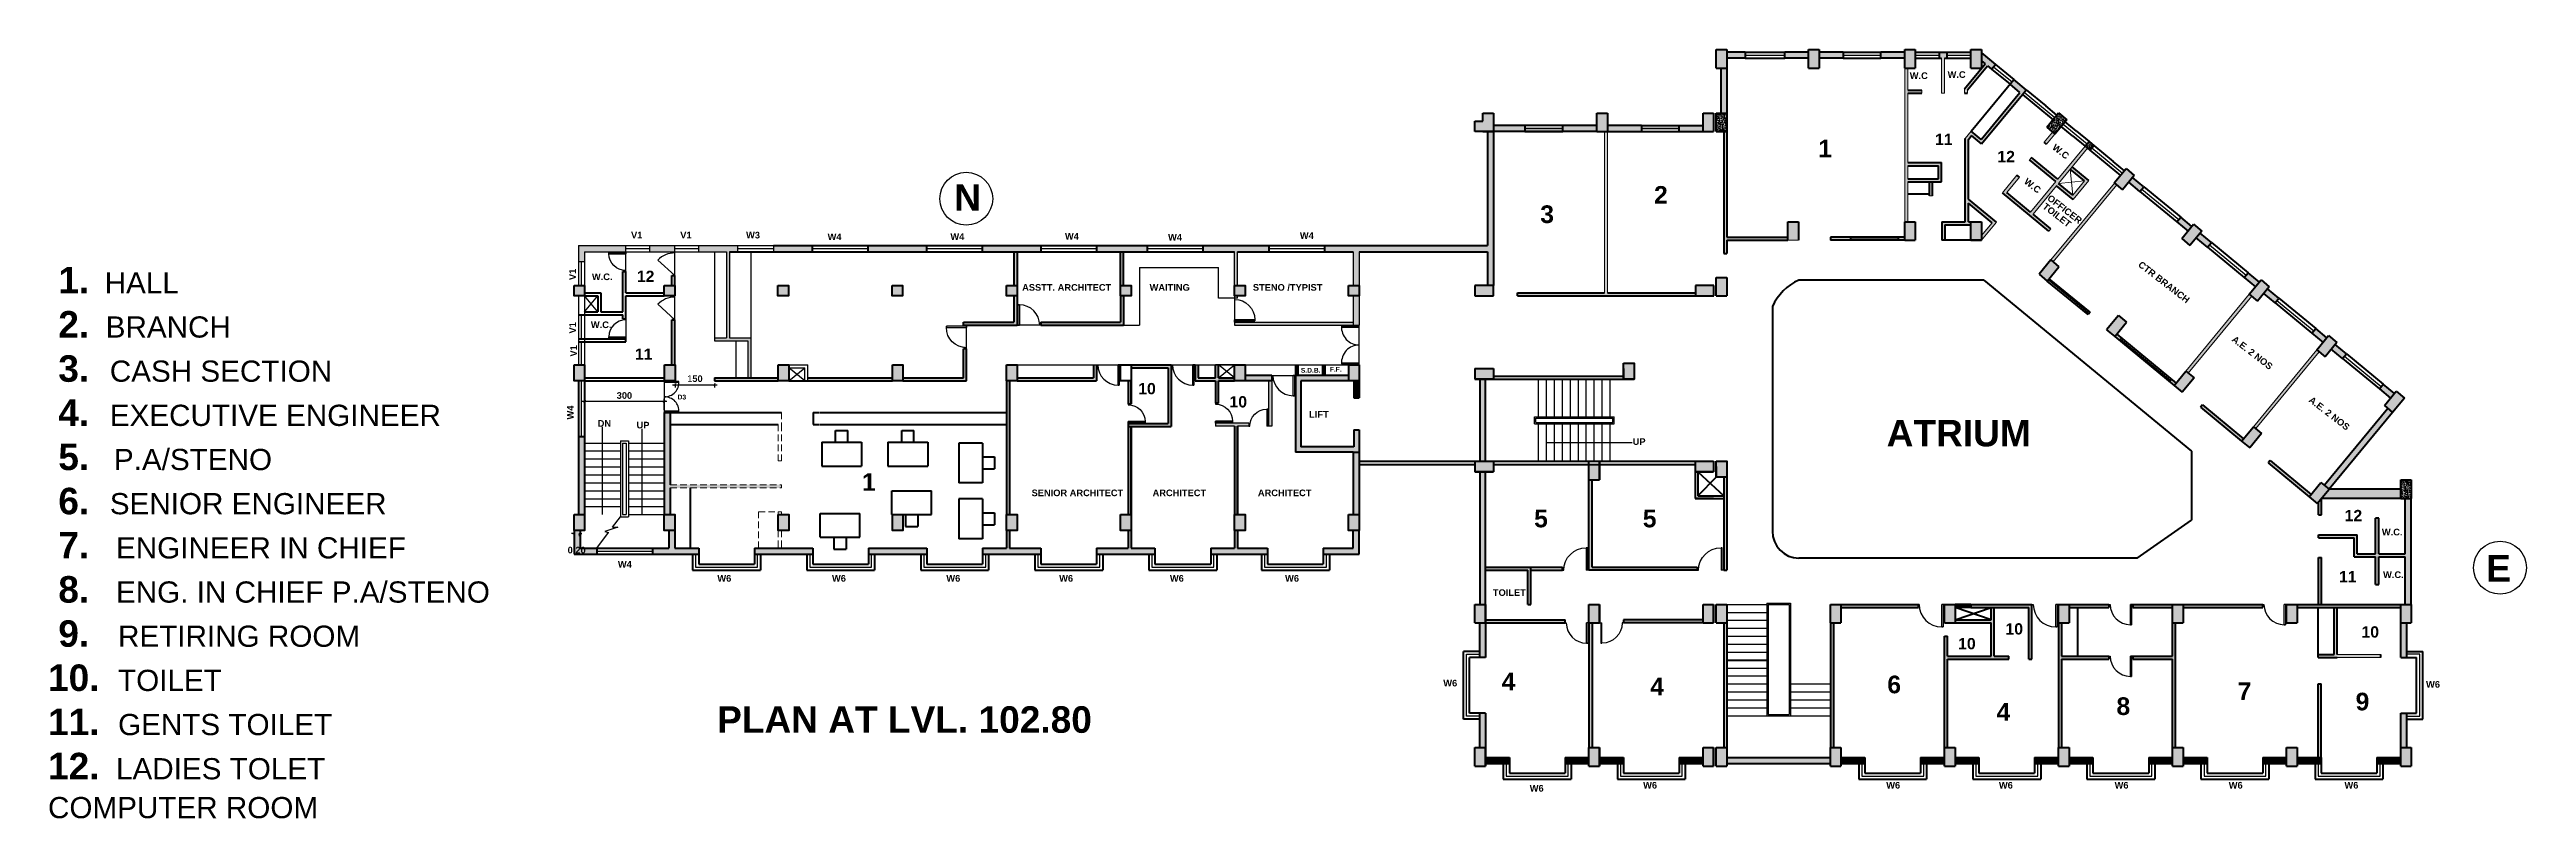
# Model space of a CAD drawing. Header units: inches. Extents: x 1352 to 5457, y 84 to 1168.
# Drawn here: x 2670.6 to 2763.9, y 273.3 to 302.4 of the extents above; entities that cross this region are included whole.
import ezdxf

# ---------------------------------------------------------------- set-up
doc = ezdxf.new("R2010")
doc.units = ezdxf.units.IN
doc.header["$MEASUREMENT"] = 0
doc.header["$PDMODE"] = 35
doc.header["$PDSIZE"] = -0.5
doc.linetypes.add('DASHED2', pattern=[0.375, 0.25, -0.125])
for name, color, linetype, lineweight in [('col', 250, 'Continuous', 40), ('hatch', 250, 'DASHED2', 9), ('text', 250, 'Continuous', 30), ('wall', 7, 'Continuous', 40), ('win', 250, 'Continuous', 30)]:
    doc.layers.add(name, color=color, linetype=linetype, lineweight=lineweight)
doc.styles.get("Standard").update_dxf_attribs({"font": 'arialbd.ttf', "height": 1.5})
doc.dimstyles.get("Standard").update_dxf_attribs({"dimtxt": 0.25, "dimasz": 0.1, "dimexe": 0.1, "dimexo": 0.1, "dimgap": 0.1, "dimtad": 1, "dimzin": 0, "dimdsep": 46, "dimtxsty": 'Standard', "dimblk": 'ARCHTICK', "dimcen": 0.1, "dimdle": 0.1, "dimclrd": 256, "dimadec": 0, "dimazin": 0, "dimtfac": 1, "dimtofl": 0, "dimtmove": 2, "dimatfit": 3, "dimfxl": 1, "dimtolj": 1, "dimtzin": 0, "dimlwd": -1, "dimarcsym": 0})
pattern_1 = [(50, (0, 0), (0.0717260183, -0.0062752135), [0.0075, -0.0825]), (355, (0, 0), (-0.0138751334, 0.0752192134), [0.006, -0.066]), (100.4514, (0.00598, -0.00052), (0.0578509382, 0.0689439542), [0.006374019, -0.0701142112]), (46.1842, (0, 0.02), (0.106724105, -0.0165519014), [0.01125, -0.12375]), (96.6356, (0.00889, 0.01862), (0.0934662706, 0.097411787), [0.009561029, -0.1051713]), (351.1842, (0, 0.02), (0.0934661945, 0.09741186), [0.009, -0.099]), (21, (0.01, 0.015), (0.0596907052, -0.0402618891), [0.0075, -0.0825]), (326, (0.01, 0.015), (0.0243315332, 0.0725150045), [0.006, -0.066]), (71.4514, (0.014974, 0.011645), (0.0840222629, 0.0322530497), [0.006374019, -0.0701142112]), (37.5, (0, 0), (0.00121598553, 0.03328938538), [0, -0.0652, 0, -0.067, 0, -0.06625]), (7.5, (0, 0), (0.02630695374, 0.0394411712), [0, -0.0382, 0, -0.0637, 0, -0.02525]), (327.5, (-0.0223, 0), (0.05338224362, -0.00225548717), [0, -0.025, 0, -0.078, 0, -0.1035]), (317.5, (-0.0323, 0), (0.0583186169, 0.0100104982), [0, -0.0325, 0, -0.0518, 0, -0.0735])]

msp = doc.modelspace()

# ---------------------------------------------------------------- texts
at = {"layer": 'text'}
for s, height, p in [('W.C', 0.25, (2740.685, 301.247)), ('W.C', 0.25, (2742.112, 301.29)), ('1', 0.666, (2737.234, 298.29)), ('11', 0.4258, (2741.638, 298.756)), ('12', 0.4258, (2743.989, 298.109)), ('N', 1, (2704.666, 296.276)), ('2', 0.666, (2731.046, 296.541)), ('3 ', 0.6664, (2726.756, 295.813)), ('V1 ', 0.25, (2692.483, 295.231)), ('V1 ', 0.25, (2694.338, 295.231)), ('W3 ', 0.25, (2696.819, 295.231)), ('W4 ', 0.25, (2699.892, 295.167)), ('W4 ', 0.25, (2704.522, 295.174)), ('W4 ', 0.25, (2708.84, 295.188)), ('W4 ', 0.25, (2712.727, 295.151)), ('W4 ', 0.25, (2717.696, 295.216)), ('W.C. ', 0.25, (2691.008, 293.658)), ('12', 0.4258, (2692.702, 293.589)), ('ASSTT. ARCHITECT ', 0.25, (2707.226, 293.258)), ('WAITING ', 0.25, (2712.031, 293.258)), ('STENO /TYPIST', 0.25, (2715.923, 293.258)), ('W.C. ', 0.25, (2690.968, 291.848)), ('11', 0.4258, (2692.63, 290.651)), ('10', 0.4258, (2711.601, 289.351)), ('10', 0.4258, (2715.041, 288.853)), ('LIFT ', 0.25, (2718.043, 288.466)), ('DN', 0.25, (2691.225, 288.128)), ('UP ', 0.25, (2692.691, 288.061)), ('UP ', 0.25, (2730.241, 287.44)), ('ATRIUM', 1, (2739.814, 287.384)), ('1', 0.666, (2701.19, 285.707)), ('SENIOR ARCHITECT', 0.25, (2707.582, 285.505)), ('ARCHITECT', 0.25, (2712.143, 285.505)), ('ARCHITECT', 0.25, (2716.112, 285.505)), ('5', 0.666, (2726.525, 284.329)), ('5', 0.666, (2730.621, 284.329)), ('12', 0.4258, (2757.078, 284.562)), ('W.C. ', 0.25, (2758.482, 284.025)), ('W4 ', 0.25, (2691.987, 282.809)), ('E', 1, (2762.416, 282.281)), ('W6', 0.25, (2695.737, 282.279)), ('W6', 0.25, (2700.058, 282.279)), ('W6', 0.25, (2704.369, 282.279)), ('W6', 0.25, (2708.622, 282.279)), ('W6', 0.25, (2712.796, 282.279)), ('W6', 0.25, (2717.137, 282.279)), ('TOILET ', 0.25, (2724.971, 281.742)), ('11', 0.4258, (2756.866, 282.256)), ('W.C. ', 0.25, (2758.528, 282.416)), ('10', 0.4258, (2742.508, 279.727)), ('10', 0.4258, (2744.293, 280.284)), ('10', 0.4258, (2757.713, 280.17)), ('W6', 0.25, (2723.102, 278.325)), ('4', 0.666, (2725.302, 278.178)), ('4', 0.666, (2730.901, 277.988)), ('6', 0.666, (2739.838, 278.067)), ('7', 0.666, (2753.048, 277.815)), ('W6', 0.25, (2760.147, 278.277)), ('PLAN AT LVL. 102.80 ', 1, (2695.727, 276.576)), ('4', 0.666, (2743.957, 277.029)), ('8', 0.666, (2748.477, 277.248)), ('9', 0.666, (2757.492, 277.422)), ('W6', 0.25, (2726.359, 274.356)), ('W6', 0.25, (2730.635, 274.472)), ('W6', 0.25, (2739.799, 274.472)), ('W6', 0.25, (2744.046, 274.472)), ('W6', 0.25, (2748.407, 274.472)), ('W6', 0.25, (2752.709, 274.472)), ('W6', 0.25, (2757.072, 274.472))]:
    msp.add_text(s, height=height, dxfattribs=at).set_placement(p)
for s, rotation, p in [('W.C', 322.2657, (2746.033, 298.619)), ('W.C', 322.2657, (2744.969, 297.332)), ('TOILET', 322.2657, (2745.667, 296.391)), ('OFFICER', 322.2657, (2745.844, 296.704)), ('CTR BRANCH', 322.2657, (2749.271, 294.195)), ('V1 ', 90, (2690.403, 293.659)), ('V1 ', 90, (2690.403, 291.644)), ('A.E. 2 NOS', 322.2657, (2752.8, 291.376)), ('V1 ', 90, (2690.441, 290.774)), ('W4 ', 90.00319, (2690.324, 288.4)), ('A.E. 2 NOS', 322.2657, (2755.701, 289.087))]:
    msp.add_text(s, height=0.25, rotation=rotation, dxfattribs=at).set_placement(p)
at = {"layer": 'wall', "linetype": 'ByBlock', "insert": (2670.505, 294.157), "char_height": 1.5, "width": 18.15584, "attachment_point": 1}
msp.add_mtext('{\\H0.6667x; \\fArial Baltic|b1|i0|c186|p34;1.\\H1.5x; \\fArial Baltic|b0|i0|c0|p34;\\H0.5333x;HALL\\P\\fArial Baltic|b1|i0|c0|p34;\\H1.25x; 2.\\fArial Baltic|b0|i0|c0|p34;\\H0.8x;  BRANCH\\P\\fArial Baltic|b1|i0|c0|p34;\\H1.25x; 3.  \\fArial Baltic|b0|i0|c0|p34;\\H0.8x;CASH SECTION\\P\\fArial Baltic|b1|i0|c0|p34;\\H1.25x; 4.  \\fArial Baltic|b0|i0|c0|p34;\\H0.8x;EXECUTIVE ENGINEER\\fArial Baltic|b1|i0|c0|p34;\\H1.25x;\\P 5.\\fArial Baltic|b0|i0|c0|p34;\\H0.8x;   P.A/STENO\\P\\fArial Baltic|b1|i0|c0|p34;\\H1.25x; 6.  \\fArial Baltic|b0|i0|c0|p34;\\H0.8x;SENIOR ENGINEER\\P\\fArial Baltic|b1|i0|c0|p34;\\H1.25x; 7. \\fArial Baltic|b0|i0|c0|p34;\\H0.8x;  ENGINEER IN CHIEF\\P\\fArial Baltic|b1|i0|c0|p34;\\H1.25x; 8. \\fArial Baltic|b0|i0|c0|p34;\\H0.8x;  ENG. IN CHIEF P.A/STENO\\P\\fArial Baltic|b1|i0|c0|p34;\\H1.25x; 9.  \\fArial Baltic|b0|i0|c0|p34;\\H0.8x; RETIRING ROOM\\P\\fArial Baltic|b1|i0|c0|p34;\\H1.25x;10. \\fArial Baltic|b0|i0|c0|p34;\\H0.8x; TOILET\\P\\fArial Baltic|b1|i0|c0|p34;\\H1.25x;11. \\fArial Baltic|b0|i0|c0|p34;\\H0.8x; GENTS TOILET\\P\\fArial Baltic|b1|i0|c0|p34;\\H1.25x;12.\\fArial Baltic|b0|i0|c0|p34;\\H0.8x;  LADIES TOLET\\PCOMPUTER ROOM }', dxfattribs=at)
at = {"layer": 'win'}
for s, p in [('S.D.B.   ', (2717.732, 290.165)), ('F.F. ', (2718.822, 290.198)), ('D3', (2694.238, 289.154))]:
    msp.add_text(s, height=0.18, dxfattribs=at).set_placement(p)

# ---------------------------------------------------------------- blocks, each defined once
blk = doc.blocks.new('_ArchTick')
at = {"color": 0, "linetype": 'ByBlock', "const_width": 0.15}
blk.add_lwpolyline([(-0.5, -0.5), (0.5, 0.5)], dxfattribs=at)
blk = doc.blocks.new('*D641')
at = {"layer": 'Defpoints', "color": 0}
for p in [(2690.733, 289.074), (2690.733, 288.661), (2693.733, 288.661)]:
    blk.add_point(p, dxfattribs=at)
at = {"layer": 'win'}
blk.add_line((2693.833, 289.074), (2690.633, 289.074), dxfattribs=at)
at = {"layer": 'win', "color": 0, "lineweight": -2}
for p, q in [((2690.733, 288.761), (2690.733, 289.174)), ((2693.733, 288.761), (2693.733, 289.174))]:
    blk.add_line(p, q, dxfattribs=at)
at = {"layer": 'win', "xscale": 0.1, "yscale": 0.1, "zscale": 0.1, "rotation": 180}
blk.add_blockref('_ArchTick', (2690.733, 289.074), dxfattribs=at)
at = {"layer": 'win', "xscale": 0.1, "yscale": 0.1, "zscale": 0.1}
blk.add_blockref('_ArchTick', (2693.733, 289.074), dxfattribs=at)
at = {"layer": 'win', "color": 0, "insert": (2692.233, 289.302), "char_height": 0.25, "attachment_point": 5}
blk.add_mtext('\\A1;300', dxfattribs=at)
blk = doc.blocks.new('R')
at = {"layer": 'win'}
for p, q in [((13.196, 5.483), (13.246, 5.483)), ((14.096, 4.633), (14.096, 5.483)), ((14.196, 5.483), (14.096, 5.483)), ((14.146, 5.483), (14.146, 4.633)), ((14.096, 4.633), (14.146, 4.633)), ((14.146, 4.633), (14.096, 4.633))]:
    blk.add_line(p, q, dxfattribs=at)
blk.add_arc((14.096, 5.483), 0.85, 180, 270, dxfattribs=at)
blk = doc.blocks.new('*D642')
at = {"layer": 'Defpoints', "color": 0}
for p in [(2694.147, 289.861), (2695.633, 289.861), (2695.633, 289.711)]:
    blk.add_point(p, dxfattribs=at)
at = {"layer": 'text'}
blk.add_line((2694.047, 289.711), (2695.733, 289.711), dxfattribs=at)
at = {"layer": 'text', "color": 0, "lineweight": -2}
for p, q in [((2694.147, 289.761), (2694.147, 289.611)), ((2695.633, 289.761), (2695.633, 289.611))]:
    blk.add_line(p, q, dxfattribs=at)
at = {"layer": 'text', "xscale": 0.1, "yscale": 0.1, "zscale": 0.1, "rotation": 180}
blk.add_blockref('_ArchTick', (2694.147, 289.711), dxfattribs=at)
at = {"layer": 'text', "xscale": 0.1, "yscale": 0.1, "zscale": 0.1}
blk.add_blockref('_ArchTick', (2695.633, 289.711), dxfattribs=at)
at = {"layer": 'text', "color": 0, "insert": (2694.89, 289.939), "char_height": 0.25, "attachment_point": 5}
blk.add_mtext('\\A1;{\\fArial Baltic|b0|i0|c186|p34;1}50', dxfattribs=at)
blk = doc.blocks.new('*D643')
at = {"layer": 'Defpoints', "color": 0, "linetype": 'Continuous'}
for p in [(2690.333, 284.211), (2690.533, 284.211), (2690.533, 284.102)]:
    blk.add_point(p, dxfattribs=at)
at = {"layer": 'text', "linetype": 'Continuous'}
for p, q in [((2690.333, 284.102), (2690.233, 284.102)), ((2690.533, 284.102), (2690.633, 284.102))]:
    blk.add_line(p, q, dxfattribs=at)
at = {"layer": 'text', "color": 0, "linetype": 'Continuous', "lineweight": -2}
for p, q in [((2690.333, 284.111), (2690.333, 284.002)), ((2690.533, 284.111), (2690.533, 284.002))]:
    blk.add_line(p, q, dxfattribs=at)
at = {"layer": 'text', "linetype": 'Continuous', "xscale": 0.1, "yscale": 0.1, "zscale": 0.1}
blk.add_blockref('_ArchTick', (2690.333, 284.102), dxfattribs=at)
at = {"layer": 'text', "linetype": 'Continuous', "xscale": 0.1, "yscale": 0.1, "zscale": 0.1, "rotation": 180}
blk.add_blockref('_ArchTick', (2690.533, 284.102), dxfattribs=at)
at = {"layer": 'text', "color": 0, "linetype": 'Continuous', "insert": (2690.433, 283.469), "char_height": 0.25, "attachment_point": 5}
blk.add_mtext('\\A1;0.20', dxfattribs=at)

# ---------------------------------------------------------------- dimensions: what is measured, and where the dimension line sits
at = {"layer": 'text'}
dim = msp.add_linear_dim(base=(2695.633, 289.711), p1=(2694.147, 289.861), p2=(2695.633, 289.861), text='{\\fArial Baltic|b0|i0|c186|p34;1}50', dimstyle='Standard', dxfattribs=at)
dim.commit()
dim.dimension.update_dxf_attribs({"geometry": '*D642', "text_midpoint": (2694.89, 289.939)})
at = {"layer": 'text', "linetype": 'Continuous'}
dim = msp.add_linear_dim(base=(2690.533, 284.102), p1=(2690.333, 284.211), p2=(2690.533, 284.211), dimstyle='Standard', dxfattribs=at)
dim.commit()
dim.dimension.update_dxf_attribs({"geometry": '*D643', "text_midpoint": (2690.433, 283.469)})
at = {"layer": 'win'}
dim = msp.add_linear_dim(base=(2690.733, 289.074), p1=(2693.733, 288.661), p2=(2690.733, 288.661), text='300', dimstyle='Standard', dxfattribs=at)
dim.commit()
dim.dimension.update_dxf_attribs({"geometry": '*D641', "text_midpoint": (2692.233, 289.302)})

# ---------------------------------------------------------------- hatches: boundary and pattern name
at = {"layer": 'wall', "linetype": 'ByBlock'}
h = msp.add_hatch(dxfattribs=at)
h.set_pattern_fill('AR-CONC', color=256, scale=0.01, style=0)
h.set_pattern_definition(pattern_1)
h.paths.add_polyline_path([(2724.992, 299.961), (2724.592, 299.961), (2724.592, 299.661), (2724.292, 299.661), (2724.292, 299.261), (2724.992, 299.261)])
h.paths.add_polyline_path([(2729.293, 299.961), (2728.893, 299.961), (2728.893, 299.261), (2729.293, 299.261)])
h.paths.add_polyline_path([(2733.292, 299.961), (2732.892, 299.961), (2732.892, 299.261), (2733.292, 299.261)])
h.paths.add_polyline_path([(2733.792, 302.361), (2733.392, 302.361), (2733.392, 301.661), (2733.792, 301.661)])
h.paths.add_polyline_path([(2733.792, 293.761), (2733.392, 293.761), (2733.392, 293.061), (2733.792, 293.061)])
h.paths.add_polyline_path([(2733.304, 293.461), (2732.604, 293.461), (2732.604, 293.061), (2733.304, 293.061)])
h.paths.add_polyline_path([(2724.992, 293.461), (2724.292, 293.461), (2724.292, 293.061), (2724.992, 293.061)])
h.paths.add_polyline_path([(2736.493, 295.861), (2736.093, 295.861), (2736.093, 295.161), (2736.493, 295.161)])
h.paths.add_polyline_path([(2737.27, 302.361), (2736.87, 302.361), (2736.87, 301.661), (2737.27, 301.661)])
h.paths.add_polyline_path([(2740.893, 302.36), (2740.493, 302.36), (2740.493, 301.66), (2740.893, 301.66)])
h.paths.add_polyline_path([(2743.393, 302.361), (2742.993, 302.361), (2742.993, 301.661), (2743.393, 301.661)])
h.paths.add_polyline_path([(2743.393, 295.861), (2742.993, 295.861), (2742.993, 295.161), (2743.393, 295.161)])
h.paths.add_polyline_path([(2740.893, 295.861), (2740.493, 295.861), (2740.493, 295.161), (2740.893, 295.161)])
h = msp.add_hatch(color=256, dxfattribs=at)
h.paths.add_polyline_path([(2759.592, 285.42), (2759.362, 285.42), (2759.362, 283.335), (2758.362, 283.335), (2758.362, 284.67), (2758.247, 284.67), (2758.247, 283.335), (2757.547, 283.335), (2757.547, 284.05), (2756.092, 284.05), (2756.092, 283.935), (2757.432, 283.935), (2757.432, 283.22), (2758.247, 283.22), (2758.247, 282.17), (2758.362, 282.17), (2758.362, 283.22), (2759.362, 283.22), (2759.362, 281.42), (2759.592, 281.42)])
h.paths.add_polyline_path([(2759.192, 285.77), (2756.492, 285.77), (2756.207, 285.425), (2756.207, 285.42), (2759.192, 285.42)])
h.paths.add_polyline_path([(2758.883, 288.668), (2758.706, 288.814), (2756.314, 285.917), (2756.492, 285.77)])
h.paths.add_polyline_path([(2756.207, 285.42), (2756.203, 285.42), (2756.092, 285.286), (2756.092, 284.8), (2756.207, 284.8)], flags=17)
h.paths.add_polyline_path([(2754.268, 286.847), (2754.195, 286.758), (2755.738, 285.485), (2755.811, 285.574)])
h.paths.add_polyline_path([(2756.119, 290.95), (2756.03, 291.023), (2753.638, 288.126), (2753.727, 288.053)])
h.paths.add_polyline_path([(2751.724, 288.948), (2751.65, 288.859), (2753.193, 287.586), (2753.266, 287.675)])
h.paths.add_polyline_path([(2758.533, 289.735), (2758.386, 289.558), (2758.81, 289.208), (2758.957, 289.385)])
h.paths.add_polyline_path([(2757.144, 290.881), (2756.72, 291.231), (2756.574, 291.054), (2756.998, 290.704)])
h.paths.add_polyline_path([(2753.574, 293.051), (2753.485, 293.124), (2751.093, 290.227), (2751.182, 290.153)])
h.paths.add_polyline_path([(2755.988, 291.836), (2755.841, 291.659), (2756.265, 291.308), (2756.412, 291.486)])
h.paths.add_polyline_path([(2754.175, 293.332), (2754.029, 293.155), (2754.453, 292.804), (2754.599, 292.982)])
h.paths.add_polyline_path([(2750.544, 289.922), (2750.47, 289.833), (2750.648, 289.687), (2750.721, 289.775)])
h.paths.add_polyline_path([(2748.489, 291.618), (2748.416, 291.529), (2748.593, 291.383), (2748.666, 291.472)])
h.paths.add_polyline_path([(2751.63, 295.433), (2751.484, 295.255), (2751.908, 294.905), (2752.054, 295.083)])
h.paths.add_polyline_path([(2753.443, 293.937), (2753.296, 293.759), (2753.72, 293.409), (2753.867, 293.587)])
h.paths.add_polyline_path([(2750.898, 296.037), (2750.751, 295.86), (2751.175, 295.51), (2751.322, 295.687)])
h.paths.add_polyline_path([(2749.085, 297.533), (2748.939, 297.356), (2749.363, 297.006), (2749.509, 297.183)])
h.paths.add_polyline_path([(2748.487, 297.249), (2748.398, 297.323), (2746.001, 294.419), (2746.09, 294.346)])
h.paths.add_polyline_path([(2747.385, 298.639), (2747.296, 298.712), (2746.27, 297.469), (2745.277, 298.285), (2745.204, 298.196), (2746.194, 297.382), (2745.242, 296.223), (2744.338, 296.966), (2744.816, 297.545), (2744.727, 297.618), (2744.176, 296.951), (2745.929, 295.51), (2746.002, 295.599), (2745.331, 296.15), (2746.213, 297.218), (2746.842, 296.701), (2747.434, 297.418), (2746.805, 297.936), (2746.731, 297.847), (2747.272, 297.403), (2746.827, 296.863), (2746.286, 297.307)])
h.paths.add_polyline_path([(2746.158, 299.171), (2746.07, 299.245), (2745.755, 298.863), (2745.844, 298.79)])
h.paths.add_polyline_path([(2745.075, 300.844), (2744.612, 301.226), (2744.466, 301.048), (2744.84, 300.739), (2743.376, 298.966), (2743.002, 299.274), (2742.778, 299.004), (2742.778, 295.861), (2741.893, 295.861), (2741.893, 295.161), (2742.008, 295.161), (2742.008, 295.746), (2742.993, 295.746), (2742.993, 295.861), (2742.893, 295.861), (2742.893, 296.561), (2743.791, 295.824), (2743.393, 295.342), (2743.393, 295.161), (2743.953, 295.839), (2742.893, 296.71), (2742.893, 298.963), (2743.017, 299.113), (2743.391, 298.804), (2744.929, 300.666)])
h.paths.add_polyline_path([(2743.393, 302.232), (2743.393, 301.934), (2743.527, 301.823), (2742.75, 300.882), (2742.75, 300.716), (2742.865, 300.716), (2742.865, 300.84), (2743.616, 301.75), (2743.772, 301.621), (2743.918, 301.799)])
h.paths.add_polyline_path([(2742, 302.03), (2742.093, 302.03), (2742.093, 302.261), (2741.793, 302.26), (2741.793, 302.03), (2741.885, 302.03), (2741.885, 300.716), (2742, 300.716)])
h.paths.add_polyline_path([(2741.135, 300.83), (2740.608, 300.83), (2740.608, 301.66), (2740.493, 301.66), (2740.493, 295.861), (2740.608, 295.861), (2740.608, 297.361), (2741.878, 297.361), (2741.878, 298.091), (2740.608, 298.091), (2740.608, 300.715), (2741.135, 300.715)])
h.paths.add_polyline_path([(2741.763, 297.976), (2741.763, 297.476), (2740.608, 297.476), (2740.608, 297.976)], flags=16)
h.paths.add_polyline_path([(2741.539, 297.361), (2741.424, 297.361), (2741.424, 296.841), (2741.539, 296.841)], flags=16)
h.paths.add_polyline_path([(2738.454, 295.276), (2737.693, 295.276), (2737.693, 295.161), (2738.454, 295.161)])
h.paths.add_polyline_path([(2740.493, 295.276), (2740.263, 295.276), (2740.263, 295.161), (2740.493, 295.161)])
h.paths.add_polyline_path([(2736.093, 295.276), (2733.792, 295.276), (2733.792, 299.261), (2733.677, 299.261), (2733.677, 294.661), (2733.792, 294.661), (2733.792, 295.161), (2736.093, 295.161)])
h.paths.add_polyline_path([(2733.792, 301.661), (2733.562, 301.661), (2733.562, 299.961), (2733.792, 299.961)])
h.paths.add_polyline_path([(2734.476, 302.261), (2733.792, 302.261), (2733.792, 302.031), (2734.476, 302.031)])
h.paths.add_polyline_path([(2736.87, 302.261), (2735.97, 302.261), (2735.97, 302.031), (2736.87, 302.031)])
h.paths.add_polyline_path([(2738.17, 302.261), (2737.27, 302.261), (2737.27, 302.031), (2738.17, 302.031)])
h.paths.add_polyline_path([(2740.493, 302.26), (2739.593, 302.26), (2739.593, 302.03), (2740.493, 302.03)])
h.paths.add_polyline_path([(2730.568, 299.491), (2729.293, 299.491), (2729.293, 299.261), (2730.568, 299.261)])
h.paths.add_polyline_path([(2732.892, 299.491), (2731.992, 299.491), (2731.992, 299.261), (2732.892, 299.261)])
h.paths.add_polyline_path([(2729.293, 299.261), (2729.178, 299.261), (2729.178, 293.176), (2725.892, 293.176), (2725.892, 293.061), (2732.604, 293.061), (2732.604, 293.176), (2729.293, 293.176)])
h.paths.add_polyline_path([(2728.893, 299.491), (2727.604, 299.491), (2727.604, 299.261), (2728.893, 299.261)])
h.paths.add_polyline_path([(2726.18, 299.491), (2724.992, 299.491), (2724.992, 299.261), (2726.18, 299.261)])
h = msp.add_hatch(dxfattribs=at)
h.set_pattern_fill('AR-CONC', color=256, scale=0.01, style=0)
h.set_pattern_definition(pattern_1)
h.paths.add_polyline_path([(2733.792, 299.961), (2733.392, 299.961), (2733.392, 299.261), (2733.792, 299.261)])
h = msp.add_hatch(dxfattribs=at)
h.set_pattern_fill('AR-CONC', color=256, scale=0.01, style=0)
h.set_pattern_definition(pattern_1)
h.paths.add_polyline_path([(2746.604, 299.711), (2746.296, 299.966), (2745.85, 299.426), (2746.158, 299.171)])
h = msp.add_hatch(color=256, dxfattribs=at)
h.paths.add_polyline_path([(2695.033, 283.541), (2694.133, 283.541), (2694.133, 284.211), (2693.903, 284.211), (2693.903, 283.541), (2693.288, 283.541), (2693.288, 283.311), (2695.033, 283.311)])
h.paths.add_polyline_path([(2699.333, 283.541), (2697.133, 283.541), (2697.133, 283.311), (2699.333, 283.311)])
h.paths.add_polyline_path([(2703.633, 283.541), (2701.433, 283.541), (2701.433, 283.311), (2703.633, 283.311)])
h.paths.add_polyline_path([(2691.188, 283.541), (2690.563, 283.541), (2690.563, 284.211), (2690.333, 284.211), (2690.333, 283.311), (2691.188, 283.311)])
h.paths.add_polyline_path([(2693.963, 288.661), (2693.733, 288.661), (2693.733, 284.811), (2693.963, 284.811), (2693.963, 285.819), (2698.148, 285.819), (2698.148, 285.934), (2693.963, 285.934)])
h.paths.add_polyline_path([(2690.733, 287.761), (2690.503, 287.761), (2690.503, 284.811), (2690.733, 284.811)])
h.paths.add_polyline_path([(2692.288, 294.961), (2690.503, 294.961), (2690.503, 294.361), (2690.733, 294.361), (2690.733, 294.731), (2692.288, 294.731)])
h.paths.add_polyline_path([(2694.133, 294.961), (2693.188, 294.961), (2693.188, 294.731), (2694.133, 294.731)])
h.paths.add_polyline_path([(2696.498, 294.961), (2695.033, 294.961), (2695.033, 294.731), (2696.083, 294.731), (2696.083, 291.476), (2695.633, 291.476), (2695.633, 291.361), (2696.883, 291.361), (2696.883, 289.976), (2696.998, 289.976), (2696.998, 291.476), (2696.198, 291.476), (2696.198, 294.731), (2696.498, 294.731)])
h.paths.add_polyline_path([(2699.32, 294.961), (2697.848, 294.961), (2697.848, 294.731), (2699.32, 294.731)])
h.paths.add_polyline_path([(2698.033, 289.976), (2695.633, 289.976), (2695.633, 289.861), (2698.033, 289.861)])
h.paths.add_polyline_path([(2702.333, 289.976), (2699.148, 289.976), (2699.148, 289.861), (2702.333, 289.861)])
h.paths.add_polyline_path([(2705.133, 291.061), (2705.018, 291.061), (2705.018, 289.976), (2702.733, 289.976), (2702.733, 289.861), (2705.133, 289.861)])
h.paths.add_polyline_path([(2707.033, 293.061), (2706.918, 293.061), (2706.918, 292.076), (2705.018, 292.076), (2705.018, 291.961), (2707.033, 291.961)])
h.paths.add_polyline_path([(2703.627, 294.961), (2701.42, 294.961), (2701.42, 294.731), (2703.627, 294.731)])
h.paths.add_polyline_path([(2707.94, 294.961), (2705.727, 294.961), (2705.727, 294.731), (2707.94, 294.731)])
h.paths.add_polyline_path([(2707.033, 294.731), (2706.918, 294.731), (2706.918, 293.461), (2707.033, 293.461)])
h.paths.add_polyline_path([(2711.955, 294.961), (2710.04, 294.961), (2710.04, 294.731), (2711.955, 294.731)])
h.paths.add_polyline_path([(2711.048, 294.731), (2710.933, 294.731), (2710.933, 293.461), (2711.048, 293.461)])
h.paths.add_polyline_path([(2711.048, 293.061), (2710.933, 293.061), (2710.933, 292.076), (2707.933, 292.076), (2707.933, 291.961), (2711.048, 291.961)])
h.paths.add_polyline_path([(2716.54, 294.961), (2714.055, 294.961), (2714.055, 294.731), (2715.233, 294.731), (2715.233, 293.461), (2715.348, 293.461), (2715.348, 294.731), (2716.54, 294.731)])
h.paths.add_polyline_path([(2719.703, 292.076), (2715.233, 292.076), (2715.233, 291.961), (2719.703, 291.961)])
h.paths.add_polyline_path([(2724.992, 299.261), (2724.762, 299.261), (2724.762, 294.961), (2719.933, 294.961), (2718.64, 294.961), (2718.64, 294.731), (2719.703, 294.731), (2719.703, 293.461), (2719.933, 293.461), (2719.933, 294.731), (2724.762, 294.731), (2724.762, 293.461), (2724.992, 293.461)])
h.paths.add_polyline_path([(2719.933, 293.061), (2719.703, 293.061), (2719.703, 291.961), (2719.933, 291.961)])
h.paths.add_polyline_path([(2706.748, 289.861), (2706.633, 289.861), (2706.633, 284.811), (2706.748, 284.811)])
h.paths.add_polyline_path([(2710.033, 290.461), (2709.918, 290.461), (2709.918, 289.976), (2707.033, 289.976), (2707.033, 289.861), (2710.033, 289.861)])
h.paths.add_polyline_path([(2711.333, 288.131), (2711.218, 288.131), (2711.218, 284.811), (2711.333, 284.811)])
h.paths.add_polyline_path([(2712.848, 290.461), (2711.333, 290.461), (2711.333, 290.346), (2712.733, 290.346), (2712.733, 288.246), (2711.218, 288.246), (2711.218, 288.244), (2711.218, 288.131), (2712.848, 288.131)])
h.paths.add_polyline_path([(2711.333, 289.861), (2711.218, 289.861), (2711.218, 288.996), (2711.333, 288.996)])
h.paths.add_polyline_path([(2714.633, 289.861), (2715.233, 289.861), (2715.233, 289.976), (2714.633, 289.976), (2714.633, 290.461), (2714.518, 290.461), (2714.518, 289.976), (2713.863, 289.976), (2713.863, 290.461), (2713.748, 290.461), (2713.748, 289.861), (2714.518, 289.861), (2714.518, 289.011), (2714.633, 289.011)])
h.paths.add_polyline_path([(2716.633, 290.061), (2715.633, 290.061), (2715.633, 289.861), (2716.633, 289.861)])
h.paths.add_polyline_path([(2716.633, 289.861), (2716.518, 289.861), (2716.518, 288.146), (2716.633, 288.146)])
h.paths.add_polyline_path([(2715.768, 288.261), (2715.233, 288.261), (2714.518, 288.261), (2714.518, 288.259), (2714.518, 288.146), (2715.233, 288.146), (2715.233, 284.811), (2715.348, 284.811), (2715.348, 288.146), (2715.768, 288.146)])
h.paths.add_polyline_path([(2712.233, 283.541), (2711.333, 283.541), (2711.333, 284.211), (2711.218, 284.211), (2711.218, 283.541), (2710.033, 283.541), (2710.033, 283.311), (2712.233, 283.311)])
h.paths.add_polyline_path([(2707.933, 283.541), (2706.748, 283.541), (2706.748, 284.211), (2706.633, 284.211), (2706.633, 283.541), (2705.733, 283.541), (2705.733, 283.311), (2707.933, 283.311)])
h.paths.add_polyline_path([(2716.476, 283.541), (2715.348, 283.541), (2715.348, 284.211), (2715.233, 284.211), (2715.233, 283.541), (2714.333, 283.541), (2714.333, 283.311), (2716.476, 283.311)])
h.paths.add_polyline_path([(2719.933, 284.211), (2719.703, 284.211), (2719.703, 283.541), (2718.576, 283.541), (2718.576, 283.311), (2719.933, 283.311)])
h.paths.add_polyline_path([(2719.933, 287.161), (2719.703, 287.161), (2719.703, 284.811), (2719.933, 284.811)])
h.paths.add_polyline_path([(2719.933, 288.011), (2719.733, 288.011), (2719.733, 287.361), (2717.733, 287.361), (2717.733, 289.861), (2719.533, 289.861), (2719.533, 290.061), (2717.533, 290.061), (2717.533, 287.161), (2719.703, 287.161), (2719.933, 287.161)])
h = msp.add_hatch(dxfattribs=at)
h.set_pattern_fill('AR-CONC', color=256, scale=0.01, style=0)
h.set_pattern_definition(pattern_1)
h.paths.add_polyline_path([(2747.62, 298.743), (2747.443, 298.889), (2747.296, 298.712), (2747.474, 298.566)])
h = msp.add_hatch(dxfattribs=at)
h.set_pattern_fill('AR-CONC', color=256, scale=0.01, style=0)
h.set_pattern_definition(pattern_1)
h.paths.add_polyline_path([(2749.149, 297.611), (2748.841, 297.865), (2748.395, 297.325), (2748.703, 297.071)])
h.paths.add_polyline_path([(2751.694, 295.51), (2751.385, 295.764), (2750.94, 295.225), (2751.248, 294.97)])
h.paths.add_polyline_path([(2746.31, 294.165), (2746.001, 294.419), (2745.557, 293.878), (2745.866, 293.624)])
h.paths.add_polyline_path([(2748.86, 292.07), (2748.551, 292.324), (2748.107, 291.783), (2748.416, 291.529)])
h.paths.add_polyline_path([(2751.402, 289.972), (2751.093, 290.227), (2750.648, 289.687), (2750.956, 289.432)])
h.paths.add_polyline_path([(2754.239, 293.409), (2753.93, 293.664), (2753.485, 293.124), (2753.793, 292.869)])
h.paths.add_polyline_path([(2756.784, 291.308), (2756.475, 291.563), (2756.03, 291.023), (2756.338, 290.768)])
h.paths.add_polyline_path([(2759.329, 289.208), (2759.02, 289.462), (2758.575, 288.922), (2758.883, 288.668)])
h.paths.add_polyline_path([(2756.492, 285.77), (2756.183, 286.025), (2755.738, 285.485), (2756.046, 285.231)])
h.paths.add_polyline_path([(2753.947, 287.871), (2753.638, 288.126), (2753.193, 287.586), (2753.501, 287.331)])
h = msp.add_hatch(dxfattribs=at)
h.set_pattern_fill('AR-CONC', color=256, scale=0.01, style=0)
h.set_pattern_definition(pattern_1)
h.paths.add_polyline_path([(2690.733, 293.461), (2690.333, 293.461), (2690.333, 293.061), (2690.733, 293.061)])
h.paths.add_polyline_path([(2690.733, 290.461), (2690.333, 290.461), (2690.333, 289.861), (2690.733, 289.861)])
h.paths.add_polyline_path([(2694.133, 293.461), (2693.733, 293.461), (2693.733, 293.061), (2694.133, 293.061)])
h.paths.add_polyline_path([(2694.147, 290.461), (2693.747, 290.461), (2693.747, 289.861), (2694.147, 289.861)])
h.paths.add_polyline_path([(2698.433, 290.461), (2698.033, 290.461), (2698.033, 289.861), (2698.433, 289.861)])
h.paths.add_polyline_path([(2690.733, 284.811), (2690.333, 284.811), (2690.333, 284.211), (2690.733, 284.211)])
h.paths.add_polyline_path([(2694.133, 284.811), (2693.733, 284.811), (2693.733, 284.211), (2694.133, 284.211)])
h = msp.add_hatch(dxfattribs=at)
h.set_pattern_fill('AR-CONC', color=256, scale=0.01, style=0)
h.set_pattern_definition(pattern_1)
h.paths.add_polyline_path([(2698.42, 293.461), (2698.02, 293.461), (2698.02, 293.061), (2698.42, 293.061)])
h.paths.add_polyline_path([(2702.72, 293.461), (2702.32, 293.461), (2702.32, 293.061), (2702.72, 293.061)])
h.paths.add_polyline_path([(2702.733, 290.461), (2702.333, 290.461), (2702.333, 289.861), (2702.733, 289.861)])
h = msp.add_hatch(dxfattribs=at)
h.set_pattern_fill('AR-CONC', color=256, scale=0.01, style=0)
h.set_pattern_definition(pattern_1)
h.paths.add_polyline_path([(2719.925, 284.811), (2719.525, 284.811), (2719.525, 284.211), (2719.925, 284.211)])
h.paths.add_polyline_path([(2715.633, 284.811), (2715.233, 284.811), (2715.233, 284.211), (2715.633, 284.211)])
h.paths.add_polyline_path([(2719.933, 290.461), (2719.533, 290.461), (2719.533, 289.861), (2719.933, 289.861)])
h.paths.add_polyline_path([(2715.633, 290.461), (2715.233, 290.461), (2715.233, 289.861), (2715.633, 289.861)])
h.paths.add_polyline_path([(2719.933, 293.461), (2719.533, 293.461), (2719.533, 293.061), (2719.933, 293.061)])
h.paths.add_polyline_path([(2715.633, 293.461), (2715.233, 293.461), (2715.233, 293.061), (2715.633, 293.061)])
h.paths.add_polyline_path([(2711.333, 284.811), (2710.933, 284.811), (2710.933, 284.211), (2711.333, 284.211)])
h.paths.add_polyline_path([(2707.033, 284.811), (2706.633, 284.811), (2706.633, 284.211), (2707.033, 284.211)])
h.paths.add_polyline_path([(2707.033, 290.461), (2706.633, 290.461), (2706.633, 289.861), (2707.033, 289.861)])
h.paths.add_polyline_path([(2707.033, 293.461), (2706.633, 293.461), (2706.633, 293.061), (2707.033, 293.061)])
h.paths.add_polyline_path([(2711.333, 293.461), (2710.933, 293.461), (2710.933, 293.061), (2711.333, 293.061)])
for points in [[(2717.648, 290.461), (2717.533, 290.461), (2717.533, 290.061), (2717.648, 290.061)], [(2718.646, 290.461), (2718.536, 290.461), (2718.536, 290.061), (2718.646, 290.061)], [(2719.933, 289.861), (2719.733, 289.861), (2719.733, 289.211), (2719.933, 289.211)], [(2724.692, 289.925), (2724.492, 289.925), (2724.492, 286.82), (2724.692, 286.82)], [(2724.692, 286.42), (2724.492, 286.42), (2724.492, 281.42), (2724.692, 281.42)], [(2728.707, 286.12), (2728.592, 286.12), (2728.592, 282.71), (2732.67, 282.71), (2732.67, 282.825), (2728.707, 282.825)], [(2733.792, 286.22), (2733.67, 286.22), (2733.67, 282.71), (2733.792, 282.71)], [(2756.207, 283.185), (2756.092, 283.185), (2756.092, 281.42), (2756.207, 281.42)], [(2726.407, 282.825), (2724.692, 282.825), (2724.692, 282.71), (2726.292, 282.71), (2726.292, 281.42), (2726.407, 281.42)], [(2741.015, 281.42), (2740.99, 281.42), (2738.092, 281.42), (2738.092, 281.305), (2741.015, 281.305)], [(2742.107, 279.355), (2744.422, 279.355), (2744.422, 279.47), (2743.872, 279.47), (2743.872, 281.305), (2743.757, 281.305), (2743.757, 280.835), (2742.392, 280.835), (2742.392, 280.72), (2743.757, 280.72), (2743.757, 279.47), (2742.107, 279.47), (2742.107, 280.22), (2741.992, 280.22), (2741.992, 276.02), (2742.107, 276.02)], [(2745.287, 281.42), (2742.992, 281.42), (2742.992, 281.305), (2745.172, 281.305), (2745.172, 279.355), (2745.287, 279.355)], [(2748.192, 281.42), (2746.692, 281.42), (2746.692, 281.305), (2748.192, 281.305)], [(2750.592, 281.42), (2749.092, 281.42), (2749.092, 281.305), (2750.592, 281.305)], [(2753.992, 281.42), (2750.992, 281.42), (2750.992, 281.305), (2753.992, 281.305)], [(2759.192, 281.42), (2755.292, 281.42), (2755.292, 281.305), (2759.192, 281.305)], [(2756.792, 281.305), (2756.677, 281.305), (2756.677, 279.535), (2756.077, 279.535), (2756.077, 279.42), (2756.792, 279.42), (2758.442, 279.42), (2758.442, 279.535), (2756.792, 279.535)], [(2724.692, 280.72), (2724.462, 280.72), (2724.462, 279.42), (2724.692, 279.42)], [(2727.692, 280.835), (2724.692, 280.835), (2724.692, 280.72), (2727.692, 280.72)], [(2728.707, 280.72), (2728.592, 280.72), (2728.592, 276.02), (2728.707, 276.02)], [(2732.892, 280.835), (2729.892, 280.835), (2729.892, 280.72), (2732.892, 280.72)], [(2733.792, 280.72), (2733.677, 280.72), (2733.677, 276.02), (2733.792, 276.02)], [(2737.807, 280.72), (2737.692, 280.72), (2737.692, 276.02), (2737.807, 276.02)], [(2746.407, 280.72), (2746.292, 280.72), (2746.292, 276.02), (2746.407, 276.02), (2746.407, 279.355), (2748.192, 279.355), (2748.192, 279.47), (2746.407, 279.47)], [(2750.707, 280.72), (2750.592, 280.72), (2750.592, 279.47), (2749.092, 279.47), (2749.092, 279.355), (2750.592, 279.355), (2750.592, 276.02), (2750.707, 276.02)], [(2759.422, 280.72), (2759.192, 280.72), (2759.192, 279.42), (2759.422, 279.42)], [(2756.192, 278.42), (2756.077, 278.42), (2756.077, 275.65), (2756.192, 275.65)], [(2724.692, 277.32), (2724.462, 277.32), (2724.462, 276.02), (2724.692, 276.02)], [(2759.422, 277.32), (2759.192, 277.32), (2759.192, 276.02), (2759.422, 276.02)], [(2725.592, 275.65), (2724.692, 275.65), (2724.692, 275.42), (2725.592, 275.42)], [(2728.592, 275.65), (2727.692, 275.65), (2727.692, 275.42), (2728.592, 275.42)], [(2729.892, 275.65), (2728.992, 275.65), (2728.992, 275.42), (2729.892, 275.42)], [(2732.892, 275.65), (2731.992, 275.65), (2731.992, 275.42), (2732.892, 275.42)], [(2737.692, 275.65), (2733.792, 275.65), (2733.792, 275.42), (2737.692, 275.42)], [(2738.992, 275.65), (2738.092, 275.65), (2738.092, 275.42), (2738.992, 275.42)], [(2741.992, 275.65), (2741.092, 275.65), (2741.092, 275.42), (2741.992, 275.42)], [(2743.292, 275.65), (2742.392, 275.65), (2742.392, 275.42), (2743.292, 275.42)], [(2746.292, 275.65), (2745.392, 275.65), (2745.392, 275.42), (2746.292, 275.42)], [(2747.592, 275.65), (2746.692, 275.65), (2746.692, 275.42), (2747.592, 275.42)], [(2750.592, 275.65), (2749.692, 275.65), (2749.692, 275.42), (2750.592, 275.42)], [(2751.892, 275.65), (2750.992, 275.65), (2750.992, 275.42), (2751.892, 275.42)], [(2754.892, 275.65), (2753.992, 275.65), (2753.992, 275.42), (2754.892, 275.42)], [(2756.192, 275.65), (2755.292, 275.65), (2755.292, 275.42), (2756.192, 275.42)], [(2759.192, 275.65), (2758.292, 275.65), (2758.292, 275.42), (2759.192, 275.42)]]:
    msp.add_hatch(color=256, dxfattribs=at).paths.add_polyline_path(points)
h = msp.add_hatch(dxfattribs=at)
h.set_pattern_fill('AR-CONC', color=256, scale=0.01, style=0)
h.set_pattern_definition(pattern_1)
h.paths.add_polyline_path([(2733.792, 286.82), (2733.392, 286.82), (2733.392, 286.22), (2733.792, 286.22)])
h.paths.add_polyline_path([(2733.292, 286.82), (2732.592, 286.82), (2732.592, 286.42), (2733.292, 286.42)])
h.paths.add_polyline_path([(2728.992, 286.705), (2728.592, 286.705), (2728.592, 286.12), (2728.992, 286.12)])
h.paths.add_polyline_path([(2724.992, 286.82), (2724.292, 286.82), (2724.292, 286.42), (2724.992, 286.42)])
h.paths.add_polyline_path([(2724.992, 290.325), (2724.292, 290.325), (2724.292, 289.925), (2724.992, 289.925)])
h.paths.add_polyline_path([(2730.292, 290.525), (2729.892, 290.525), (2729.892, 289.925), (2730.292, 289.925)])
h = msp.add_hatch(dxfattribs=at)
h.set_pattern_fill('AR-CONC', color=256, scale=0.01, style=0)
h.set_pattern_definition(pattern_1)
h.paths.add_polyline_path([(2759.592, 286.12), (2759.192, 286.12), (2759.192, 285.42), (2759.592, 285.42)])
h = msp.add_hatch(dxfattribs=at)
h.set_pattern_fill('AR-CONC', color=256, scale=0.01, style=0)
h.set_pattern_definition(pattern_1)
h.paths.add_polyline_path([(2698.433, 284.811), (2698.033, 284.811), (2698.033, 284.211), (2698.433, 284.211)])
h.paths.add_polyline_path([(2702.733, 284.811), (2702.333, 284.811), (2702.333, 284.211), (2702.733, 284.211)])
h = msp.add_hatch(dxfattribs=at)
h.set_pattern_fill('AR-CONC', color=256, scale=0.01, style=0)
h.set_pattern_definition(pattern_1)
h.paths.add_polyline_path([(2724.692, 281.42), (2724.292, 281.42), (2724.292, 280.72), (2724.692, 280.72)])
h.paths.add_polyline_path([(2728.992, 281.42), (2728.592, 281.42), (2728.592, 280.72), (2728.992, 280.72)])
h = msp.add_hatch(dxfattribs=at)
h.set_pattern_fill('AR-CONC', color=256, scale=0.01, style=0)
h.set_pattern_definition(pattern_1)
h.paths.add_polyline_path([(2733.292, 281.42), (2732.892, 281.42), (2732.892, 280.72), (2733.292, 280.72)])
h.paths.add_polyline_path([(2733.792, 281.42), (2733.392, 281.42), (2733.392, 280.72), (2733.792, 280.72)])
h.paths.add_polyline_path([(2733.792, 276.02), (2733.392, 276.02), (2733.392, 275.32), (2733.792, 275.32)])
h.paths.add_polyline_path([(2733.292, 276.02), (2732.892, 276.02), (2732.892, 275.32), (2733.292, 275.32)])
h.paths.add_polyline_path([(2728.992, 276.02), (2728.592, 276.02), (2728.592, 275.32), (2728.992, 275.32)])
h.paths.add_polyline_path([(2724.692, 276.02), (2724.292, 276.02), (2724.292, 275.32), (2724.692, 275.32)])
h = msp.add_hatch(dxfattribs=at)
h.set_pattern_fill('AR-CONC', color=256, scale=0.01, style=0)
h.set_pattern_definition(pattern_1)
h.paths.add_polyline_path([(2738.092, 281.42), (2737.692, 281.42), (2737.692, 280.72), (2738.092, 280.72)])
h.paths.add_polyline_path([(2738.092, 276.02), (2737.692, 276.02), (2737.692, 275.32), (2738.092, 275.32)])
h.paths.add_polyline_path([(2742.392, 276.02), (2741.992, 276.02), (2741.992, 275.32), (2742.392, 275.32)])
h.paths.add_polyline_path([(2742.392, 281.42), (2741.992, 281.42), (2741.992, 280.72), (2742.392, 280.72)])
h.paths.add_polyline_path([(2746.692, 281.42), (2746.292, 281.42), (2746.292, 280.72), (2746.692, 280.72)])
h.paths.add_polyline_path([(2746.692, 276.02), (2746.292, 276.02), (2746.292, 275.32), (2746.692, 275.32)])
h.paths.add_polyline_path([(2750.992, 276.02), (2750.592, 276.02), (2750.592, 275.32), (2750.992, 275.32)])
h.paths.add_polyline_path([(2750.992, 281.42), (2750.592, 281.42), (2750.592, 280.72), (2750.992, 280.72)])
h.paths.add_polyline_path([(2755.292, 281.42), (2754.892, 281.42), (2754.892, 280.72), (2755.292, 280.72)])
h.paths.add_polyline_path([(2755.292, 276.02), (2754.892, 276.02), (2754.892, 275.32), (2755.292, 275.32)])
h = msp.add_hatch(dxfattribs=at)
h.set_pattern_fill('AR-CONC', color=256, scale=0.01, style=0)
h.set_pattern_definition(pattern_1)
h.paths.add_polyline_path([(2759.592, 276.02), (2759.192, 276.02), (2759.192, 275.32), (2759.592, 275.32)])
h.paths.add_polyline_path([(2759.592, 281.42), (2759.192, 281.42), (2759.192, 280.72), (2759.592, 280.72)])

# ---------------------------------------------------------------- linework, layer by layer
at = {"layer": 'col'}
for p, q in [((2733.392, 302.361), (2733.792, 302.361)), ((2733.392, 301.661), (2733.392, 302.361)), ((2733.392, 301.661), (2733.792, 301.661)), ((2733.392, 301.661), (2733.792, 301.661)), ((2733.792, 302.361), (2733.792, 301.661)), ((2736.87, 302.361), (2737.27, 302.361)), ((2736.87, 301.661), (2736.87, 302.361)), ((2736.87, 301.661), (2737.27, 301.661)), ((2736.87, 301.661), (2737.27, 301.661)), ((2737.27, 302.361), (2737.27, 301.661)), ((2740.493, 302.36), (2740.893, 302.36)), ((2740.493, 301.66), (2740.493, 302.36)), ((2740.493, 301.66), (2740.893, 301.66)), ((2740.893, 302.36), (2740.893, 301.66)), ((2742.75, 300.882), (2743.527, 301.823)), ((2742.865, 300.84), (2743.616, 301.75)), ((2742.993, 302.361), (2743.393, 302.361)), ((2742.993, 301.661), (2742.993, 302.361)), ((2742.993, 301.661), (2743.393, 301.661)), ((2743.393, 302.361), (2743.393, 301.661)), ((2743.772, 301.621), (2743.918, 301.799)), ((2743.002, 299.274), (2744.612, 301.226)), ((2743.376, 298.966), (2744.84, 300.739)), ((2743.391, 298.804), (2744.929, 300.666)), ((2744.929, 300.666), (2745.075, 300.844)), ((2724.592, 299.961), (2724.992, 299.961)), ((2724.592, 299.661), (2724.592, 299.961)), ((2724.992, 299.961), (2724.992, 299.261)), ((2728.893, 299.961), (2729.293, 299.961)), ((2728.893, 299.261), (2728.893, 299.961)), ((2729.293, 299.961), (2729.293, 299.261)), ((2732.892, 299.961), (2733.292, 299.961)), ((2732.892, 299.261), (2732.892, 299.961)), ((2733.292, 299.961), (2733.292, 299.261)), ((2733.392, 299.961), (2733.792, 299.961)), ((2733.392, 299.261), (2733.392, 299.961)), ((2733.792, 299.961), (2733.792, 295.276)), ((2745.85, 299.426), (2746.296, 299.966)), ((2746.296, 299.966), (2746.604, 299.711)), ((2724.292, 299.261), (2724.292, 299.661)), ((2724.292, 299.661), (2724.592, 299.661)), ((2724.992, 299.261), (2724.292, 299.261)), ((2724.592, 299.261), (2724.992, 299.261)), ((2724.592, 299.261), (2724.992, 299.261)), ((2728.893, 299.261), (2729.293, 299.261)), ((2728.893, 299.261), (2732.892, 299.261)), ((2732.892, 299.261), (2733.292, 299.261)), ((2732.892, 299.261), (2733.292, 299.261)), ((2733.392, 299.261), (2733.792, 299.261)), ((2733.392, 299.261), (2733.792, 299.261)), ((2733.677, 299.261), (2733.677, 294.661)), ((2742.778, 295.861), (2742.778, 299.004)), ((2742.893, 298.963), (2743.017, 299.113)), ((2742.893, 296.71), (2742.893, 298.963)), ((2745.85, 299.426), (2746.158, 299.171)), ((2746.604, 299.711), (2746.158, 299.171)), ((2740.608, 298.091), (2741.878, 298.091)), ((2740.608, 297.976), (2741.763, 297.976)), ((2741.763, 297.476), (2741.763, 297.976)), ((2741.878, 297.361), (2741.878, 298.091)), ((2748.395, 297.325), (2748.841, 297.865)), ((2748.841, 297.865), (2749.149, 297.611)), ((2740.608, 297.476), (2741.763, 297.476)), ((2740.608, 297.361), (2741.878, 297.361)), ((2741.424, 296.841), (2741.424, 297.361)), ((2741.539, 296.841), (2741.539, 297.361)), ((2748.395, 297.325), (2748.703, 297.071)), ((2749.149, 297.611), (2748.703, 297.071)), ((2740.608, 296.911), (2741.424, 296.911)), ((2742.893, 295.861), (2742.893, 296.561)), ((2733.792, 295.276), (2736.093, 295.276)), ((2733.792, 295.161), (2736.093, 295.161)), ((2733.792, 295.161), (2733.792, 294.661)), ((2736.093, 295.861), (2736.493, 295.861)), ((2736.093, 295.161), (2736.093, 295.861)), ((2736.493, 295.861), (2736.493, 295.161)), ((2737.693, 295.276), (2737.693, 295.161)), ((2738.454, 295.276), (2738.454, 295.161)), ((2740.263, 295.161), (2740.263, 295.276)), ((2740.493, 295.861), (2740.893, 295.861)), ((2740.493, 295.161), (2740.493, 295.861)), ((2740.493, 295.161), (2740.893, 295.161)), ((2740.893, 295.861), (2740.893, 295.161)), ((2741.893, 295.861), (2742.778, 295.861)), ((2741.893, 295.861), (2741.893, 295.161)), ((2742.008, 295.746), (2742.993, 295.746)), ((2742.008, 295.746), (2742.008, 295.161)), ((2742.893, 295.861), (2743.393, 295.861)), ((2742.993, 295.161), (2742.993, 295.861)), ((2742.993, 295.161), (2743.393, 295.161)), ((2743.393, 295.861), (2743.393, 295.161)), ((2750.94, 295.225), (2751.385, 295.764)), ((2750.94, 295.225), (2751.248, 294.97)), ((2751.694, 295.51), (2751.248, 294.97)), ((2751.385, 295.764), (2751.694, 295.51)), ((2733.677, 294.661), (2733.792, 294.661)), ((2746.001, 294.419), (2745.557, 293.878)), ((2745.866, 293.624), (2746.31, 294.165)), ((2746.001, 294.419), (2746.31, 294.165)), ((2724.992, 293.461), (2724.292, 293.461)), ((2724.292, 293.461), (2724.292, 293.061)), ((2724.992, 293.061), (2724.992, 293.461)), ((2733.304, 293.461), (2732.604, 293.461)), ((2732.604, 293.461), (2732.604, 293.061)), ((2733.304, 293.061), (2733.304, 293.461)), ((2733.392, 293.761), (2733.792, 293.761)), ((2733.392, 293.061), (2733.392, 293.761)), ((2733.792, 293.761), (2733.792, 293.061)), ((2745.557, 293.878), (2745.866, 293.624)), ((2753.485, 293.124), (2753.93, 293.664)), ((2754.239, 293.409), (2753.793, 292.869)), ((2753.93, 293.664), (2754.239, 293.409)), ((2724.292, 293.061), (2724.992, 293.061)), ((2725.892, 293.061), (2725.892, 293.176)), ((2725.892, 293.176), (2729.178, 293.176)), ((2725.892, 293.061), (2733.304, 293.061)), ((2729.293, 293.176), (2732.604, 293.176)), ((2733.392, 293.061), (2733.792, 293.061)), ((2733.392, 293.061), (2733.792, 293.061)), ((2733.392, 293.061), (2733.792, 293.061)), ((2747.484, 292.444), (2747.411, 292.355)), ((2748.551, 292.324), (2748.107, 291.783)), ((2748.551, 292.324), (2748.86, 292.07)), ((2753.485, 293.124), (2753.793, 292.869)), ((2748.107, 291.783), (2748.416, 291.529)), ((2748.416, 291.529), (2748.86, 292.07)), ((2748.593, 291.383), (2748.666, 291.472)), ((2756.03, 291.023), (2756.475, 291.563)), ((2756.475, 291.563), (2756.784, 291.308)), ((2719.533, 290.461), (2719.933, 290.461)), ((2719.533, 290.461), (2719.533, 289.861)), ((2719.933, 290.461), (2719.933, 289.211)), ((2756.03, 291.023), (2756.338, 290.768)), ((2756.784, 291.308), (2756.338, 290.768)), ((2719.533, 290.061), (2717.533, 290.061)), ((2717.533, 290.061), (2717.533, 287.161)), ((2719.933, 289.861), (2717.733, 289.861)), ((2717.733, 289.861), (2717.733, 287.361)), ((2719.733, 289.861), (2719.733, 289.211)), ((2724.292, 290.325), (2724.292, 289.925)), ((2724.292, 290.325), (2724.992, 290.325)), ((2724.292, 289.925), (2724.992, 289.925)), ((2724.992, 289.925), (2724.292, 289.925)), ((2724.992, 290.325), (2724.992, 289.925)), ((2729.892, 290.325), (2729.892, 289.925)), ((2750.47, 289.833), (2750.544, 289.922)), ((2750.648, 289.687), (2751.093, 290.227)), ((2750.648, 289.687), (2750.956, 289.432)), ((2750.648, 289.687), (2750.956, 289.432)), ((2751.402, 289.972), (2750.956, 289.432)), ((2751.093, 290.227), (2751.402, 289.972)), ((2758.575, 288.922), (2759.02, 289.462)), ((2759.02, 289.462), (2759.329, 289.208)), ((2719.733, 289.211), (2719.933, 289.211)), ((2751.724, 288.948), (2751.65, 288.859)), ((2758.575, 288.922), (2758.883, 288.668)), ((2759.329, 289.208), (2758.883, 288.668)), ((2719.733, 288.011), (2719.733, 287.361)), ((2719.733, 288.011), (2719.933, 288.011)), ((2719.933, 288.011), (2719.933, 287.161)), ((2753.193, 287.586), (2753.638, 288.126)), ((2753.193, 287.586), (2753.501, 287.331)), ((2753.193, 287.586), (2753.501, 287.331)), ((2753.947, 287.871), (2753.501, 287.331)), ((2753.638, 288.126), (2753.947, 287.871)), ((2719.703, 287.161), (2717.533, 287.161)), ((2719.733, 287.361), (2717.733, 287.361)), ((2719.703, 287.161), (2719.933, 287.161)), ((2724.292, 286.82), (2724.292, 286.42)), ((2724.292, 286.82), (2724.992, 286.82)), ((2724.992, 286.82), (2724.992, 286.42)), ((2728.592, 286.82), (2728.992, 286.82)), ((2728.592, 286.12), (2728.592, 286.82)), ((2728.992, 286.12), (2728.992, 286.82)), ((2728.992, 286.82), (2728.992, 286.12)), ((2732.592, 286.82), (2732.592, 286.42)), ((2732.592, 286.82), (2733.292, 286.82)), ((2733.292, 286.82), (2733.292, 286.42)), ((2754.268, 286.847), (2754.195, 286.758)), ((2724.292, 286.42), (2724.992, 286.42)), ((2724.992, 286.42), (2724.292, 286.42)), ((2728.592, 286.12), (2728.992, 286.12)), ((2732.592, 286.42), (2733.292, 286.42)), ((2733.292, 286.42), (2732.592, 286.42)), ((2733.392, 286.62), (2733.392, 286.22)), ((2755.738, 285.485), (2756.183, 286.025)), ((2756.046, 285.231), (2756.492, 285.77)), ((2756.183, 286.025), (2756.492, 285.77)), ((2759.192, 286.12), (2759.592, 286.12)), ((2759.192, 285.42), (2759.192, 286.12)), ((2759.592, 286.12), (2759.592, 285.42)), ((2733.292, 285.42), (2732.592, 285.42)), ((2755.738, 285.485), (2756.046, 285.231)), ((2755.738, 285.485), (2756.046, 285.231)), ((2759.192, 285.42), (2759.592, 285.42)), ((2724.292, 281.42), (2724.692, 281.42)), ((2724.292, 280.72), (2724.292, 281.42)), ((2724.692, 280.72), (2724.692, 281.42)), ((2724.692, 281.42), (2724.692, 280.72)), ((2728.592, 281.42), (2728.992, 281.42)), ((2728.592, 280.72), (2728.592, 281.42)), ((2728.992, 280.72), (2728.992, 281.42)), ((2728.992, 281.42), (2728.992, 280.72)), ((2732.892, 281.42), (2733.292, 281.42)), ((2732.892, 280.72), (2732.892, 281.42)), ((2733.292, 280.72), (2733.292, 281.42)), ((2733.292, 281.42), (2733.292, 280.72)), ((2733.392, 281.42), (2733.792, 281.42)), ((2733.392, 280.72), (2733.392, 281.42)), ((2733.792, 281.42), (2733.792, 280.72)), ((2737.692, 281.42), (2738.092, 281.42)), ((2737.692, 280.72), (2737.692, 281.42)), ((2738.092, 281.42), (2738.092, 280.72)), ((2741.992, 281.42), (2742.392, 281.42)), ((2741.992, 280.72), (2741.992, 281.42)), ((2742.392, 281.42), (2742.392, 280.72)), ((2746.292, 281.42), (2746.692, 281.42)), ((2746.292, 280.72), (2746.292, 281.42)), ((2746.692, 281.42), (2746.692, 280.72)), ((2750.592, 281.42), (2750.992, 281.42)), ((2750.592, 280.72), (2750.592, 281.42)), ((2750.992, 281.42), (2750.992, 280.72)), ((2753.992, 281.305), (2753.992, 281.42)), ((2754.892, 281.42), (2755.292, 281.42)), ((2754.892, 280.72), (2754.892, 281.42)), ((2755.292, 281.42), (2755.292, 280.72)), ((2759.192, 281.42), (2759.592, 281.42)), ((2759.192, 280.72), (2759.192, 281.42)), ((2759.592, 281.42), (2759.592, 280.72)), ((2724.292, 280.72), (2724.692, 280.72)), ((2728.592, 280.72), (2728.992, 280.72)), ((2732.892, 280.72), (2733.292, 280.72)), ((2733.392, 280.72), (2733.792, 280.72)), ((2737.692, 280.72), (2738.092, 280.72)), ((2741.992, 280.72), (2742.392, 280.72)), ((2746.292, 280.72), (2746.692, 280.72)), ((2750.592, 280.72), (2750.992, 280.72)), ((2754.892, 280.72), (2755.292, 280.72)), ((2759.192, 280.72), (2759.592, 280.72)), ((2724.292, 276.02), (2724.692, 276.02)), ((2724.292, 275.32), (2724.292, 276.02)), ((2724.692, 275.32), (2724.692, 276.02)), ((2724.692, 276.02), (2724.692, 275.32)), ((2728.592, 276.02), (2728.992, 276.02)), ((2728.592, 275.32), (2728.592, 276.02)), ((2728.992, 275.32), (2728.992, 276.02)), ((2728.992, 276.02), (2728.992, 275.32)), ((2732.892, 276.02), (2733.292, 276.02)), ((2732.892, 275.32), (2732.892, 276.02)), ((2733.292, 275.32), (2733.292, 276.02)), ((2733.292, 276.02), (2733.292, 275.32)), ((2733.392, 276.02), (2733.792, 276.02)), ((2733.392, 275.32), (2733.392, 276.02)), ((2733.792, 276.02), (2733.792, 275.32)), ((2737.692, 276.02), (2738.092, 276.02)), ((2737.692, 275.32), (2737.692, 276.02)), ((2738.092, 276.02), (2738.092, 275.32)), ((2741.992, 276.02), (2742.392, 276.02)), ((2741.992, 275.32), (2741.992, 276.02)), ((2742.392, 276.02), (2742.392, 275.32)), ((2746.292, 276.02), (2746.692, 276.02)), ((2746.292, 275.32), (2746.292, 276.02)), ((2746.692, 276.02), (2746.692, 275.32)), ((2750.592, 276.02), (2750.992, 276.02)), ((2750.592, 275.32), (2750.592, 276.02)), ((2750.992, 276.02), (2750.992, 275.32)), ((2754.892, 276.02), (2755.292, 276.02)), ((2754.892, 275.32), (2754.892, 276.02)), ((2755.292, 276.02), (2755.292, 275.32)), ((2759.192, 276.02), (2759.592, 276.02)), ((2759.192, 275.32), (2759.192, 276.02)), ((2759.592, 276.02), (2759.592, 275.32)), ((2724.292, 275.32), (2724.692, 275.32)), ((2728.592, 275.32), (2728.992, 275.32)), ((2732.892, 275.32), (2733.292, 275.32)), ((2733.392, 275.32), (2733.792, 275.32)), ((2737.692, 275.32), (2738.092, 275.32)), ((2741.992, 275.32), (2742.392, 275.32)), ((2746.292, 275.32), (2746.692, 275.32)), ((2750.592, 275.32), (2750.992, 275.32)), ((2754.892, 275.32), (2755.292, 275.32)), ((2759.192, 275.32), (2759.592, 275.32))]:
    msp.add_line(p, q, dxfattribs=at)
for points in [[(2690.333, 293.461), (2690.733, 293.461), (2690.733, 293.061), (2690.333, 293.061)], [(2693.733, 293.461), (2694.133, 293.461), (2694.133, 293.061), (2693.733, 293.061)], [(2698.02, 293.461), (2698.42, 293.461), (2698.42, 293.061), (2698.02, 293.061)], [(2702.32, 293.461), (2702.72, 293.461), (2702.72, 293.061), (2702.32, 293.061)], [(2706.633, 293.461), (2707.033, 293.461), (2707.033, 293.061), (2706.633, 293.061)], [(2710.933, 293.461), (2711.333, 293.461), (2711.333, 293.061), (2710.933, 293.061)], [(2715.233, 293.461), (2715.633, 293.461), (2715.633, 293.061), (2715.233, 293.061)], [(2719.533, 293.461), (2719.933, 293.461), (2719.933, 293.061), (2719.533, 293.061)], [(2719.533, 293.461), (2719.933, 293.461), (2719.933, 293.061), (2719.533, 293.061)], [(2690.333, 290.461), (2690.733, 290.461), (2690.733, 289.861), (2690.333, 289.861)], [(2693.747, 290.461), (2694.147, 290.461), (2694.147, 289.861), (2693.747, 289.861)], [(2698.033, 290.461), (2698.433, 290.461), (2698.433, 289.861), (2698.033, 289.861)], [(2702.333, 290.461), (2702.733, 290.461), (2702.733, 289.861), (2702.333, 289.861)], [(2706.633, 290.461), (2707.033, 290.461), (2707.033, 289.861), (2706.633, 289.861)], [(2710.933, 290.461), (2711.333, 290.461), (2711.333, 289.861), (2710.933, 289.861)], [(2715.233, 290.461), (2715.633, 290.461), (2715.633, 289.861), (2715.233, 289.861)], [(2729.892, 290.525), (2730.292, 290.525), (2730.292, 289.925), (2729.892, 289.925)], [(2733.392, 286.82), (2733.792, 286.82), (2733.792, 286.22), (2733.392, 286.22)], [(2690.333, 284.811), (2690.733, 284.811), (2690.733, 284.211), (2690.333, 284.211)], [(2693.733, 284.811), (2694.133, 284.811), (2694.133, 284.211), (2693.733, 284.211)], [(2698.033, 284.811), (2698.433, 284.811), (2698.433, 284.211), (2698.033, 284.211)], [(2702.333, 284.811), (2702.733, 284.811), (2702.733, 284.211), (2702.333, 284.211)], [(2706.633, 284.811), (2707.033, 284.811), (2707.033, 284.211), (2706.633, 284.211)], [(2710.933, 284.811), (2711.333, 284.811), (2711.333, 284.211), (2710.933, 284.211)], [(2715.233, 284.811), (2715.633, 284.811), (2715.633, 284.211), (2715.233, 284.211)], [(2719.525, 284.811), (2719.925, 284.811), (2719.925, 284.211), (2719.525, 284.211)]]:
    msp.add_lwpolyline(points, close=True, dxfattribs=at)
at = {"layer": 'hatch', "linetype": 'ByBlock'}
for p, q in [((2740.493, 301.66), (2740.493, 295.861)), ((2740.608, 301.66), (2740.608, 300.83)), ((2741.885, 302.03), (2741.885, 300.716)), ((2742, 302.03), (2742, 300.716)), ((2740.608, 300.715), (2740.608, 298.091)), ((2741.135, 300.83), (2741.135, 300.715)), ((2741.885, 300.716), (2742, 300.716)), ((2742.75, 300.882), (2742.75, 300.716)), ((2742.865, 300.84), (2742.865, 300.716)), ((2729.178, 299.261), (2729.178, 293.176)), ((2729.293, 299.261), (2729.293, 293.176)), ((2742.778, 299.004), (2743.002, 299.274)), ((2745.755, 298.863), (2746.07, 299.245)), ((2745.844, 298.79), (2746.158, 299.171)), ((2740.608, 297.976), (2740.608, 297.476)), ((2745.204, 298.196), (2745.277, 298.285)), ((2746.27, 297.469), (2747.296, 298.712)), ((2746.286, 297.307), (2747.385, 298.639)), ((2740.608, 297.361), (2740.608, 295.861)), ((2744.176, 296.951), (2744.727, 297.618)), ((2744.338, 296.966), (2744.816, 297.545)), ((2745.242, 296.223), (2746.194, 297.382)), ((2745.331, 296.15), (2746.213, 297.218)), ((2746.001, 294.419), (2748.398, 297.323)), ((2746.09, 294.346), (2748.487, 297.249)), ((2746.286, 297.307), (2747.272, 297.403)), ((2746.827, 296.863), (2746.731, 297.847)), ((2746.827, 296.863), (2747.272, 297.403)), ((2746.842, 296.701), (2747.434, 297.418)), ((2741.424, 296.841), (2741.539, 296.841)), ((2736.093, 295.161), (2736.493, 295.161)), ((2738.454, 295.219), (2740.263, 295.219)), ((2743.393, 295.161), (2743.953, 295.839)), ((2743.393, 295.342), (2743.791, 295.824)), ((2745.929, 295.51), (2746.002, 295.599)), ((2733.792, 293.061), (2733.792, 293.761)), ((2747.448, 292.399), (2745.905, 293.672)), ((2751.093, 290.227), (2753.485, 293.124)), ((2751.182, 290.153), (2753.574, 293.051)), ((2748.63, 291.427), (2750.507, 289.878)), ((2753.638, 288.126), (2756.03, 291.023)), ((2753.727, 288.053), (2756.119, 290.95)), ((2756.792, 279.535), (2758.442, 279.535)), ((2756.792, 279.42), (2758.442, 279.42))]:
    msp.add_line(p, q, dxfattribs=at)
at = {"layer": 'hatch'}
for p, q in [((2698.148, 288.661), (2698.148, 288.211)), ((2698.033, 286.834), (2698.033, 288.211)), ((2698.148, 286.834), (2698.148, 288.211)), ((2698.033, 286.834), (2698.148, 286.834)), ((2693.963, 285.934), (2698.148, 285.934)), ((2693.963, 285.819), (2698.148, 285.819)), ((2698.148, 285.819), (2698.148, 285.934)), ((2697.283, 284.919), (2697.283, 283.541)), ((2697.283, 284.919), (2698.148, 284.919)), ((2698.033, 284.811), (2698.033, 284.919)), ((2698.148, 284.811), (2698.148, 284.919)), ((2698.033, 284.211), (2698.033, 283.541)), ((2698.148, 284.211), (2698.148, 283.541))]:
    msp.add_line(p, q, dxfattribs=at)
at = {"layer": 'text', "linetype": 'Continuous'}
for p, q in [((2690.503, 294.361), (2690.733, 294.361)), ((2694.133, 293.831), (2693.491, 294.417)), ((2694.133, 293.831), (2694.133, 294.686)), ((2707.94, 294.961), (2710.04, 294.961)), ((2707.94, 294.731), (2710.04, 294.731)), ((2711.955, 294.961), (2714.055, 294.961)), ((2711.955, 294.731), (2714.055, 294.731)), ((2716.54, 294.961), (2718.64, 294.961)), ((2716.54, 294.731), (2718.64, 294.731)), ((2694.133, 292.161), (2693.491, 292.747)), ((2694.133, 292.161), (2694.133, 293.016)), ((2715.233, 289.976), (2714.633, 290.461)), ((2714.633, 289.976), (2715.233, 290.461)), ((2717.533, 290.061), (2717.533, 290.461)), ((2717.648, 290.061), (2717.648, 290.461)), ((2718.536, 290.461), (2718.536, 290.061)), ((2718.646, 290.461), (2718.646, 290.061)), ((2716.518, 289.861), (2716.518, 288.146)), ((2716.633, 289.861), (2716.633, 288.146)), ((2714.518, 288.261), (2714.518, 288.146)), ((2715.768, 288.261), (2715.233, 288.261)), ((2715.768, 288.146), (2715.348, 288.146)), ((2715.768, 288.261), (2715.768, 288.146)), ((2716.633, 288.146), (2716.518, 288.146)), ((2692.188, 287.511), (2692.303, 287.511)), ((2691.188, 283.541), (2691.636, 284.136)), ((2691.987, 284.334), (2691.494, 284.174)), ((2691.494, 284.174), (2691.636, 284.136)), ((2691.785, 284.334), (2692.083, 284.731)), ((2691.785, 284.334), (2691.987, 284.334))]:
    msp.add_line(p, q, dxfattribs=at)
at = {"layer": 'text'}
for p, q in [((2690.619, 293.461), (2690.619, 294.361)), ((2692.288, 294.731), (2692.288, 294.961)), ((2692.288, 294.846), (2693.188, 294.846)), ((2693.188, 294.731), (2693.188, 294.961)), ((2694.133, 294.731), (2694.133, 294.961)), ((2694.133, 294.731), (2694.133, 294.961)), ((2695.033, 294.731), (2695.033, 294.961)), ((2690.619, 291.446), (2690.619, 292.346)), ((2691.233, 292.461), (2690.733, 293.061)), ((2690.733, 292.461), (2691.233, 293.061)), ((2690.619, 290.461), (2690.619, 291.331)), ((2698.433, 290.461), (2699.148, 290.461)), ((2699.148, 289.861), (2699.148, 290.461)), ((2715.233, 290.461), (2714.518, 290.461)), ((2698.433, 290.346), (2699.033, 290.346)), ((2699.033, 289.861), (2698.433, 290.346)), ((2698.433, 289.861), (2699.033, 290.346)), ((2698.433, 289.861), (2699.033, 289.861)), ((2699.033, 289.861), (2699.033, 290.346)), ((2715.233, 288.261), (2714.518, 288.261)), ((2715.233, 288.146), (2714.518, 288.146))]:
    msp.add_line(p, q, dxfattribs=at)
for centre in [(2705.12, 296.731), (2762.935, 282.807)]:
    msp.add_circle(centre, 0.997, dxfattribs=at)
at = {"layer": 'text', "linetype": 'Continuous'}
for centre in [(2694.133, 293.786), (2694.133, 292.116)]:
    msp.add_arc(centre, 0.9, 90, 135.55287, dxfattribs=at)
at = {"layer": 'wall', "linetype": 'Continuous'}
for p, q in [((2733.562, 301.661), (2733.562, 299.961)), ((2734.476, 302.261), (2733.792, 302.261)), ((2734.476, 302.031), (2733.792, 302.031)), ((2733.792, 301.661), (2733.792, 299.961)), ((2734.476, 302.261), (2734.476, 302.031)), ((2734.476, 302.261), (2735.97, 302.261)), ((2734.476, 302.031), (2735.97, 302.031)), ((2735.97, 302.031), (2735.97, 302.261)), ((2736.87, 302.261), (2735.97, 302.261)), ((2736.87, 302.031), (2735.97, 302.031)), ((2738.17, 302.261), (2737.27, 302.261)), ((2738.17, 302.031), (2737.27, 302.031)), ((2738.17, 302.261), (2738.17, 302.031)), ((2738.17, 302.261), (2739.593, 302.261)), ((2738.17, 302.031), (2739.593, 302.03)), ((2739.593, 302.03), (2739.593, 302.26)), ((2740.493, 302.26), (2739.593, 302.26)), ((2740.493, 302.03), (2739.593, 302.03)), ((2740.893, 302.26), (2741.793, 302.26)), ((2740.894, 302.03), (2741.793, 302.03)), ((2741.793, 302.26), (2742.093, 302.261)), ((2741.793, 302.26), (2741.793, 302.03)), ((2741.793, 302.03), (2741.885, 302.03)), ((2742, 302.03), (2742.093, 302.03)), ((2742.093, 302.031), (2742.093, 302.261)), ((2742.093, 302.261), (2742.993, 302.261)), ((2742.093, 302.031), (2742.994, 302.031)), ((2743.393, 302.232), (2743.918, 301.799)), ((2743.393, 301.934), (2743.527, 301.823)), ((2743.616, 301.75), (2743.772, 301.621)), ((2743.772, 301.621), (2744.466, 301.048)), ((2743.918, 301.799), (2744.612, 301.226)), ((2740.608, 300.83), (2741.135, 300.83)), ((2740.608, 300.715), (2741.135, 300.715)), ((2742.75, 300.716), (2742.865, 300.716)), ((2744.84, 300.739), (2744.466, 301.048)), ((2745.075, 300.844), (2744.612, 301.226)), ((2744.929, 300.666), (2745.661, 300.062)), ((2745.075, 300.844), (2745.808, 300.239)), ((2745.661, 300.062), (2746.085, 299.711)), ((2746.232, 299.889), (2745.808, 300.239)), ((2724.762, 299.261), (2724.762, 294.961)), ((2728.893, 299.491), (2724.992, 299.491)), ((2728.893, 299.261), (2724.992, 299.261)), ((2724.992, 299.261), (2724.992, 293.461)), ((2726.18, 299.491), (2726.18, 299.279)), ((2726.18, 299.488), (2726.18, 299.258)), ((2726.18, 299.261), (2727.604, 299.261)), ((2727.604, 299.282), (2727.604, 299.491)), ((2727.604, 299.261), (2727.604, 299.491)), ((2730.568, 299.491), (2729.293, 299.491)), ((2730.568, 299.491), (2730.568, 299.279)), ((2730.568, 299.491), (2732.892, 299.491)), ((2730.568, 299.488), (2730.568, 299.258)), ((2730.568, 299.261), (2731.992, 299.261)), ((2731.992, 299.282), (2731.992, 299.491)), ((2731.992, 299.261), (2731.992, 299.491)), ((2743.376, 298.966), (2743.002, 299.274)), ((2743.391, 298.804), (2743.017, 299.113)), ((2745.844, 298.79), (2745.754, 298.864)), ((2746.818, 299.107), (2746.394, 299.457)), ((2746.965, 299.284), (2746.54, 299.634)), ((2746.818, 299.107), (2747.296, 298.712)), ((2746.965, 299.284), (2747.443, 298.889)), ((2747.296, 298.712), (2747.443, 298.889)), ((2747.443, 298.889), (2747.62, 298.743)), ((2746.194, 297.382), (2745.204, 298.196)), ((2746.27, 297.469), (2745.277, 298.285)), ((2747.434, 297.418), (2746.803, 297.937)), ((2747.296, 298.712), (2747.474, 298.566)), ((2747.474, 298.566), (2747.62, 298.743)), ((2747.474, 298.566), (2748.206, 297.961)), ((2747.62, 298.743), (2748.353, 298.138)), ((2748.206, 297.961), (2748.63, 297.611)), ((2748.777, 297.788), (2748.353, 298.138)), ((2745.929, 295.51), (2744.176, 296.951)), ((2745.242, 296.223), (2744.338, 296.966)), ((2744.816, 297.545), (2744.727, 297.618)), ((2746.121, 297.293), (2746.121, 297.294)), ((2746.842, 296.701), (2746.213, 297.218)), ((2746.827, 296.863), (2746.286, 297.307)), ((2747.272, 297.403), (2746.73, 297.848)), ((2749.363, 297.006), (2748.939, 297.356)), ((2749.509, 297.183), (2749.085, 297.533)), ((2749.363, 297.006), (2749.509, 297.183)), ((2749.363, 297.006), (2750.751, 295.86)), ((2749.509, 297.183), (2750.898, 296.037)), ((2743.953, 295.839), (2742.893, 296.71)), ((2743.791, 295.824), (2742.893, 296.561)), ((2746.002, 295.599), (2745.331, 296.15)), ((2750.751, 295.86), (2750.898, 296.037)), ((2751.322, 295.687), (2750.898, 296.037)), ((2740.493, 295.276), (2737.693, 295.276)), ((2740.493, 295.161), (2737.693, 295.161)), ((2743.393, 295.161), (2741.893, 295.161)), ((2750.751, 295.86), (2751.175, 295.51)), ((2751.908, 294.905), (2751.484, 295.255)), ((2752.054, 295.083), (2751.63, 295.433)), ((2751.908, 294.905), (2752.054, 295.083)), ((2752.054, 295.083), (2753.443, 293.937)), ((2724.762, 294.731), (2724.762, 293.461)), ((2751.908, 294.905), (2753.296, 293.759)), ((2743.476, 293.661), (2736.509, 293.661)), ((2743.476, 293.661), (2751.301, 287.202)), ((2747.411, 292.355), (2745.866, 293.624)), ((2747.484, 292.444), (2745.939, 293.713)), ((2753.296, 293.759), (2753.443, 293.937)), ((2753.296, 293.759), (2753.72, 293.409)), ((2753.867, 293.587), (2753.443, 293.937)), ((2754.599, 292.982), (2754.175, 293.332)), ((2735.509, 292.661), (2735.509, 284.161)), ((2754.453, 292.804), (2754.029, 293.155)), ((2754.453, 292.804), (2754.599, 292.982)), ((2754.453, 292.804), (2755.841, 291.659)), ((2754.599, 292.982), (2755.988, 291.836)), ((2748.416, 291.529), (2750.648, 289.687)), ((2748.489, 291.618), (2750.721, 289.775)), ((2755.841, 291.659), (2755.988, 291.836)), ((2755.841, 291.659), (2756.265, 291.308)), ((2756.412, 291.486), (2755.988, 291.836)), ((2756.998, 290.704), (2756.574, 291.054)), ((2757.144, 290.881), (2756.72, 291.231)), ((2756.998, 290.704), (2757.144, 290.881)), ((2756.998, 290.704), (2758.386, 289.558)), ((2757.144, 290.881), (2758.533, 289.735)), ((2724.492, 286.82), (2724.492, 289.925)), ((2724.692, 286.82), (2724.692, 289.925)), ((2724.992, 290.04), (2729.892, 290.04)), ((2724.992, 289.925), (2730.292, 289.925)), ((2758.386, 289.558), (2758.533, 289.735)), ((2758.386, 289.558), (2758.81, 289.208)), ((2758.957, 289.385), (2758.533, 289.735)), ((2751.65, 288.859), (2753.193, 287.586)), ((2751.724, 288.948), (2753.266, 287.675)), ((2758.706, 288.814), (2756.314, 285.917)), ((2758.883, 288.668), (2756.492, 285.77)), ((2719.933, 286.82), (2724.692, 286.82)), ((2719.933, 286.705), (2724.292, 286.705)), ((2724.992, 286.82), (2732.592, 286.82)), ((2724.992, 286.705), (2732.592, 286.705)), ((2751.301, 287.202), (2751.301, 284.602)), ((2754.195, 286.758), (2755.738, 285.485)), ((2754.268, 286.847), (2755.811, 285.574)), ((2724.492, 281.42), (2724.492, 286.42)), ((2724.692, 281.42), (2724.692, 286.42)), ((2728.592, 282.71), (2728.592, 286.12)), ((2728.707, 282.825), (2728.707, 286.12)), ((2732.592, 286.42), (2732.592, 285.42)), ((2732.692, 286.42), (2732.692, 285.52)), ((2732.692, 286.42), (2733.67, 285.52)), ((2733.392, 286.22), (2732.692, 285.52)), ((2733.67, 286.22), (2733.67, 282.71)), ((2733.792, 286.22), (2733.792, 282.71)), ((2759.192, 285.77), (2756.492, 285.77)), ((2732.592, 285.42), (2733.67, 285.42)), ((2732.692, 285.52), (2733.67, 285.52)), ((2756.092, 284.8), (2756.092, 285.286)), ((2756.092, 284.8), (2756.207, 284.8)), ((2759.192, 285.42), (2756.203, 285.42)), ((2756.207, 284.8), (2756.207, 285.425)), ((2759.362, 283.335), (2759.362, 285.42)), ((2759.592, 281.42), (2759.592, 285.42)), ((2749.258, 283.161), (2751.301, 284.602)), ((2756.092, 284.05), (2757.547, 284.05)), ((2756.092, 283.935), (2756.092, 284.05)), ((2756.092, 283.935), (2757.432, 283.935)), ((2757.432, 283.22), (2757.432, 283.935)), ((2757.547, 283.335), (2757.547, 284.05)), ((2758.247, 283.335), (2758.247, 284.67)), ((2758.362, 284.67), (2758.247, 284.67)), ((2758.362, 283.335), (2758.362, 284.67)), ((2749.258, 283.161), (2736.509, 283.161)), ((2756.092, 283.185), (2756.207, 283.185)), ((2756.092, 281.42), (2756.092, 283.185)), ((2756.207, 281.42), (2756.207, 283.185)), ((2757.432, 283.22), (2758.247, 283.22)), ((2757.547, 283.335), (2758.247, 283.335)), ((2758.247, 282.17), (2758.247, 283.22)), ((2758.362, 283.335), (2759.362, 283.335)), ((2758.362, 283.22), (2759.362, 283.22)), ((2758.362, 282.17), (2758.362, 283.22)), ((2759.362, 281.42), (2759.362, 283.22)), ((2724.692, 282.825), (2726.407, 282.825)), ((2724.692, 282.71), (2726.292, 282.71)), ((2726.292, 281.42), (2726.292, 282.71)), ((2726.407, 281.42), (2726.407, 282.825)), ((2726.407, 282.825), (2727.592, 282.825)), ((2726.407, 282.71), (2727.592, 282.71)), ((2727.592, 282.71), (2727.592, 282.825)), ((2732.67, 282.71), (2728.592, 282.71)), ((2728.707, 282.825), (2732.67, 282.825)), ((2732.67, 282.825), (2732.67, 282.71)), ((2733.67, 282.71), (2733.792, 282.71)), ((2758.247, 282.17), (2758.362, 282.17)), ((2738.092, 281.42), (2741.04, 281.42)), ((2738.092, 281.305), (2741.015, 281.305)), ((2742.392, 280.835), (2743.757, 281.305)), ((2743.757, 280.835), (2742.392, 281.305)), ((2742.992, 281.42), (2742.992, 281.305)), ((2742.992, 281.42), (2745.287, 281.42)), ((2742.992, 281.305), (2745.172, 281.305)), ((2743.757, 280.835), (2743.757, 281.305)), ((2743.872, 279.47), (2743.872, 281.305)), ((2745.172, 279.355), (2745.172, 281.305)), ((2745.287, 279.355), (2745.287, 281.42)), ((2746.692, 281.42), (2748.192, 281.42)), ((2746.692, 281.305), (2748.192, 281.305)), ((2747.007, 281.305), (2747.007, 279.47)), ((2748.192, 281.42), (2748.192, 281.305)), ((2749.092, 281.42), (2750.592, 281.42)), ((2749.092, 281.42), (2749.092, 281.305)), ((2749.092, 281.305), (2750.592, 281.305)), ((2750.992, 281.42), (2753.992, 281.42)), ((2750.992, 281.305), (2753.992, 281.305)), ((2755.292, 281.42), (2759.192, 281.42)), ((2755.292, 281.305), (2759.192, 281.305)), ((2756.077, 279.42), (2756.077, 281.305)), ((2756.677, 279.535), (2756.677, 281.305)), ((2756.792, 279.535), (2756.792, 281.305)), ((2724.462, 280.72), (2724.462, 279.42)), ((2724.692, 280.835), (2727.692, 280.835)), ((2724.692, 280.72), (2724.692, 279.42)), ((2724.692, 280.72), (2727.692, 280.72)), ((2727.692, 280.72), (2727.692, 280.835)), ((2728.592, 280.72), (2728.592, 276.02)), ((2728.707, 280.72), (2728.707, 276.02)), ((2729.892, 280.835), (2729.892, 280.72)), ((2732.892, 280.835), (2729.892, 280.835)), ((2732.892, 280.72), (2729.892, 280.72)), ((2733.677, 280.72), (2733.677, 276.02)), ((2733.792, 280.72), (2733.792, 276.02)), ((2737.692, 280.72), (2737.692, 276.02)), ((2737.807, 280.72), (2737.807, 276.02)), ((2741.992, 276.02), (2741.992, 280.22)), ((2741.992, 280.22), (2742.107, 280.22)), ((2742.107, 279.47), (2742.107, 280.22)), ((2742.392, 280.835), (2743.757, 280.835)), ((2742.392, 280.72), (2743.757, 280.72)), ((2743.757, 279.47), (2743.757, 280.72)), ((2746.292, 280.72), (2746.292, 276.02)), ((2746.407, 280.72), (2746.407, 279.47)), ((2750.592, 279.47), (2750.592, 280.72)), ((2750.707, 276.02), (2750.707, 280.72)), ((2759.192, 279.42), (2759.192, 280.72)), ((2759.422, 279.42), (2759.422, 280.72)), ((2733.792, 279.32), (2735.292, 279.32)), ((2742.107, 279.47), (2743.757, 279.47)), ((2742.107, 276.02), (2742.107, 279.355)), ((2742.107, 279.355), (2744.422, 279.355)), ((2743.872, 279.47), (2744.422, 279.47)), ((2744.422, 279.355), (2744.422, 279.47)), ((2745.172, 279.355), (2745.287, 279.355)), ((2745.172, 279.355), (2745.287, 279.355)), ((2746.407, 279.47), (2748.192, 279.47)), ((2746.407, 279.355), (2748.192, 279.355)), ((2746.407, 279.355), (2746.407, 276.02)), ((2748.192, 279.47), (2748.192, 279.355)), ((2749.092, 279.47), (2750.592, 279.47)), ((2749.092, 279.47), (2749.092, 279.355)), ((2749.092, 279.355), (2750.592, 279.355)), ((2750.592, 276.02), (2750.592, 279.355)), ((2756.077, 279.535), (2756.677, 279.535)), ((2756.077, 279.42), (2756.792, 279.42)), ((2758.442, 279.42), (2758.442, 279.535)), ((2756.077, 278.42), (2756.192, 278.42)), ((2756.077, 275.65), (2756.077, 278.42)), ((2756.192, 275.65), (2756.192, 278.42)), ((2724.462, 277.32), (2724.462, 276.02)), ((2724.692, 277.32), (2724.692, 276.02)), ((2759.192, 276.02), (2759.192, 277.32)), ((2759.422, 276.02), (2759.422, 277.32)), ((2724.692, 275.65), (2725.592, 275.65)), ((2727.692, 275.65), (2728.592, 275.65)), ((2728.992, 275.65), (2729.892, 275.65)), ((2731.992, 275.65), (2732.892, 275.65)), ((2733.792, 275.65), (2737.692, 275.65)), ((2738.092, 275.65), (2738.992, 275.65)), ((2741.092, 275.65), (2741.992, 275.65)), ((2742.392, 275.65), (2743.292, 275.65)), ((2745.392, 275.65), (2746.292, 275.65)), ((2746.692, 275.65), (2747.592, 275.65)), ((2749.692, 275.65), (2750.592, 275.65)), ((2750.992, 275.65), (2751.892, 275.65)), ((2753.992, 275.65), (2754.892, 275.65)), ((2755.292, 275.65), (2756.192, 275.65)), ((2758.292, 275.65), (2759.192, 275.65)), ((2724.692, 275.42), (2725.592, 275.42)), ((2727.692, 275.42), (2728.592, 275.42)), ((2728.992, 275.42), (2729.892, 275.42)), ((2731.992, 275.42), (2732.892, 275.42)), ((2733.792, 275.42), (2737.692, 275.42)), ((2738.092, 275.42), (2738.992, 275.42)), ((2741.092, 275.42), (2741.992, 275.42)), ((2742.392, 275.42), (2743.292, 275.42)), ((2745.392, 275.42), (2746.292, 275.42)), ((2746.692, 275.42), (2747.592, 275.42)), ((2749.692, 275.42), (2750.592, 275.42)), ((2750.992, 275.42), (2751.892, 275.42)), ((2753.992, 275.42), (2754.892, 275.42)), ((2755.292, 275.42), (2756.192, 275.42)), ((2758.292, 275.42), (2759.192, 275.42))]:
    msp.add_line(p, q, dxfattribs=at)
at = {"layer": 'wall'}
for p, q in [((2696.198, 294.731), (2699.32, 294.731)), ((2697.848, 294.961), (2699.32, 294.961)), ((2699.32, 294.731), (2699.32, 294.961)), ((2699.32, 294.961), (2701.42, 294.961)), ((2699.32, 294.731), (2701.42, 294.731)), ((2701.42, 294.961), (2703.627, 294.961)), ((2701.42, 294.731), (2701.42, 294.961)), ((2701.42, 294.731), (2703.627, 294.731)), ((2703.627, 294.731), (2703.627, 294.961)), ((2703.627, 294.961), (2705.727, 294.961)), ((2703.627, 294.731), (2705.727, 294.731)), ((2705.727, 294.961), (2719.933, 294.961)), ((2705.727, 294.731), (2705.727, 294.961)), ((2705.727, 294.731), (2715.233, 294.731)), ((2706.918, 294.731), (2706.918, 293.461)), ((2707.033, 294.731), (2707.033, 291.961)), ((2707.94, 294.731), (2707.94, 294.961)), ((2710.04, 294.731), (2710.04, 294.961)), ((2710.933, 293.461), (2710.933, 294.731)), ((2711.048, 293.461), (2711.048, 294.731)), ((2711.955, 294.731), (2711.955, 294.961)), ((2714.055, 294.731), (2714.055, 294.961)), ((2715.348, 294.731), (2719.703, 294.731)), ((2716.54, 294.731), (2716.54, 294.961)), ((2718.64, 294.731), (2718.64, 294.961)), ((2719.933, 294.961), (2724.762, 294.961)), ((2719.933, 294.731), (2724.762, 294.731)), ((2692.178, 293.981), (2692.288, 293.981)), ((2692.178, 292.461), (2692.178, 293.981)), ((2692.288, 293.176), (2692.288, 293.981)), ((2694.018, 293.831), (2694.133, 293.831)), ((2694.018, 293.461), (2694.018, 293.831)), ((2694.133, 293.461), (2694.133, 293.831)), ((2690.503, 292.346), (2692.178, 292.346)), ((2690.733, 293.176), (2691.348, 293.176)), ((2690.733, 293.061), (2691.233, 293.061)), ((2690.733, 292.461), (2691.233, 292.461)), ((2691.233, 293.061), (2691.233, 292.461)), ((2691.348, 293.176), (2691.348, 292.461)), ((2691.348, 292.461), (2692.178, 292.461)), ((2692.178, 292.196), (2692.178, 292.346)), ((2692.288, 293.176), (2693.733, 293.176)), ((2692.288, 292.196), (2692.288, 293.061)), ((2692.288, 293.061), (2693.733, 293.061)), ((2706.918, 293.061), (2706.918, 292.076)), ((2710.933, 293.061), (2710.933, 292.076)), ((2711.048, 293.061), (2711.048, 291.961)), ((2690.503, 291.446), (2692.288, 291.446)), ((2690.503, 291.331), (2692.288, 291.331)), ((2692.178, 292.196), (2692.288, 292.196)), ((2692.288, 291.331), (2692.288, 291.446)), ((2694.018, 290.461), (2694.018, 292.161)), ((2694.018, 292.161), (2694.133, 292.161)), ((2694.133, 292.161), (2694.018, 292.161)), ((2694.133, 290.461), (2694.133, 292.161)), ((2705.018, 292.076), (2706.918, 292.076)), ((2705.018, 291.961), (2705.018, 292.076)), ((2705.018, 291.961), (2707.033, 291.961)), ((2707.933, 292.076), (2710.933, 292.076)), ((2707.933, 292.076), (2707.933, 291.961)), ((2707.933, 291.961), (2711.048, 291.961)), ((2705.018, 289.976), (2705.018, 291.061)), ((2705.133, 291.061), (2705.018, 291.061)), ((2705.133, 289.861), (2705.133, 291.061)), ((2709.918, 290.461), (2709.918, 289.976)), ((2710.033, 290.461), (2710.033, 289.861)), ((2711.333, 290.461), (2712.848, 290.461)), ((2712.733, 290.461), (2712.733, 290.452)), ((2712.848, 290.461), (2712.848, 288.131)), ((2713.748, 290.461), (2713.748, 289.861)), ((2713.863, 290.461), (2713.863, 289.976)), ((2714.518, 289.976), (2714.518, 290.461)), ((2714.633, 289.976), (2714.633, 290.461)), ((2690.503, 289.861), (2690.503, 287.761)), ((2690.733, 289.976), (2693.733, 289.976)), ((2690.733, 289.861), (2693.733, 289.861)), ((2690.733, 289.861), (2690.733, 287.761)), ((2695.633, 289.976), (2695.633, 289.861)), ((2695.633, 289.976), (2698.033, 289.976)), ((2695.633, 289.861), (2698.033, 289.861)), ((2698.433, 289.861), (2702.333, 289.861)), ((2699.148, 289.976), (2702.333, 289.976)), ((2702.733, 289.976), (2705.018, 289.976)), ((2702.733, 289.861), (2705.133, 289.861)), ((2706.633, 289.861), (2706.633, 284.811)), ((2706.748, 289.861), (2706.748, 284.811)), ((2707.033, 289.976), (2709.918, 289.976)), ((2707.033, 289.861), (2710.033, 289.861)), ((2711.218, 289.861), (2711.218, 288.996)), ((2711.333, 290.346), (2712.733, 290.346)), ((2711.333, 288.996), (2711.333, 289.861)), ((2711.333, 289.861), (2711.333, 288.996)), ((2712.733, 290.346), (2712.733, 288.246)), ((2713.748, 289.861), (2714.518, 289.861)), ((2713.863, 289.976), (2714.518, 289.976)), ((2714.518, 289.861), (2714.518, 289.011)), ((2714.633, 289.976), (2715.233, 289.976)), ((2714.633, 289.861), (2715.233, 289.861)), ((2715.233, 289.861), (2714.633, 289.861)), ((2714.633, 289.011), (2714.633, 289.861)), ((2716.633, 290.061), (2715.633, 290.061)), ((2716.633, 289.861), (2715.633, 289.861)), ((2716.633, 290.061), (2716.633, 289.861)), ((2693.733, 288.661), (2698.148, 288.661)), ((2693.733, 288.661), (2693.733, 284.811)), ((2693.963, 288.661), (2693.963, 285.934)), ((2699.348, 288.661), (2699.583, 288.661)), ((2699.348, 288.661), (2699.348, 288.211)), ((2699.607, 288.661), (2706.633, 288.661)), ((2711.218, 288.996), (2711.333, 288.996)), ((2714.633, 289.011), (2714.518, 289.011)), ((2690.503, 287.761), (2690.503, 284.811)), ((2690.503, 287.761), (2690.733, 287.761)), ((2690.733, 287.761), (2690.733, 284.211)), ((2693.963, 288.211), (2698.033, 288.211)), ((2699.348, 288.211), (2699.583, 288.211)), ((2699.607, 288.211), (2706.633, 288.211)), ((2700.19, 287.987), (2700.65, 287.987)), ((2700.19, 287.537), (2700.19, 287.987)), ((2700.65, 287.537), (2700.65, 287.987)), ((2700.65, 287.537), (2700.65, 287.987)), ((2702.686, 287.987), (2703.146, 287.987)), ((2702.686, 287.537), (2702.686, 287.987)), ((2703.146, 287.537), (2703.146, 287.987)), ((2711.218, 288.246), (2712.733, 288.246)), ((2711.218, 288.246), (2711.218, 284.811)), ((2711.218, 288.131), (2712.848, 288.131)), ((2711.333, 284.811), (2711.333, 288.131)), ((2711.333, 288.131), (2711.333, 284.211)), ((2715.233, 288.146), (2715.233, 284.811)), ((2715.348, 284.811), (2715.348, 288.146)), ((2715.348, 288.146), (2715.348, 284.811)), ((2699.67, 287.537), (2701.17, 287.537)), ((2699.67, 287.537), (2699.67, 286.637)), ((2701.17, 287.537), (2701.17, 286.637)), ((2702.166, 287.537), (2703.666, 287.537)), ((2702.166, 287.537), (2702.166, 286.637)), ((2703.666, 287.537), (2703.666, 286.637)), ((2704.833, 287.511), (2704.833, 286.011)), ((2705.733, 287.511), (2704.833, 287.511)), ((2705.733, 287.511), (2705.733, 286.011)), ((2705.733, 286.991), (2706.183, 286.991)), ((2706.183, 286.991), (2706.183, 286.531)), ((2719.703, 287.161), (2719.703, 284.811)), ((2719.933, 287.161), (2719.933, 284.811)), ((2693.963, 285.819), (2693.963, 284.811)), ((2694.713, 285.819), (2694.713, 283.541)), ((2699.67, 286.637), (2701.17, 286.637)), ((2699.67, 286.637), (2701.17, 286.637)), ((2702.166, 286.637), (2703.666, 286.637)), ((2702.166, 286.637), (2703.666, 286.637)), ((2702.309, 285.711), (2703.809, 285.711)), ((2702.309, 284.811), (2702.309, 285.711)), ((2703.809, 284.811), (2703.809, 285.711)), ((2705.733, 286.011), (2704.833, 286.011)), ((2705.733, 286.531), (2706.183, 286.531)), ((2705.733, 286.531), (2706.183, 286.531)), ((2699.607, 284.853), (2701.107, 284.853)), ((2699.607, 283.953), (2699.607, 284.853)), ((2701.107, 283.953), (2701.107, 284.853)), ((2702.309, 284.811), (2703.809, 284.811)), ((2702.829, 284.811), (2702.829, 284.361)), ((2703.289, 284.811), (2703.289, 284.361)), ((2704.833, 285.399), (2704.833, 283.899)), ((2705.733, 285.399), (2704.833, 285.399)), ((2705.733, 285.399), (2705.733, 283.899)), ((2705.733, 284.879), (2706.183, 284.879)), ((2706.183, 284.879), (2706.183, 284.419)), ((2690.333, 284.211), (2690.333, 283.311)), ((2690.563, 284.211), (2690.563, 283.541)), ((2693.903, 284.211), (2693.903, 283.541)), ((2694.133, 284.211), (2694.133, 283.541)), ((2699.607, 283.953), (2701.107, 283.953)), ((2700.127, 283.953), (2700.127, 283.503)), ((2700.587, 283.953), (2700.587, 283.503)), ((2702.829, 284.361), (2703.289, 284.361)), ((2705.733, 283.899), (2704.833, 283.899)), ((2705.733, 284.419), (2706.183, 284.419)), ((2706.633, 284.211), (2706.633, 283.541)), ((2706.748, 284.211), (2706.748, 283.541)), ((2711.218, 284.211), (2711.218, 283.541)), ((2711.333, 284.211), (2711.333, 283.541)), ((2715.233, 284.211), (2715.233, 283.541)), ((2715.348, 284.211), (2715.348, 283.541)), ((2719.703, 283.541), (2719.703, 284.211)), ((2719.933, 283.311), (2719.933, 284.211)), ((2690.333, 283.311), (2691.188, 283.311)), ((2690.563, 283.541), (2691.188, 283.541)), ((2691.188, 283.541), (2691.188, 283.311)), ((2691.188, 283.541), (2693.288, 283.541)), ((2691.188, 283.311), (2693.288, 283.311)), ((2693.288, 283.541), (2693.288, 283.311)), ((2693.288, 283.541), (2693.903, 283.541)), ((2693.288, 283.311), (2695.033, 283.311)), ((2694.133, 283.541), (2695.033, 283.541)), ((2694.803, 283.311), (2694.803, 282.711)), ((2695.033, 283.541), (2695.033, 282.941)), ((2695.033, 282.941), (2697.133, 282.941)), ((2697.133, 283.541), (2699.333, 283.541)), ((2697.133, 283.541), (2697.133, 282.941)), ((2697.133, 283.311), (2699.333, 283.311)), ((2697.363, 283.311), (2697.363, 282.711)), ((2699.103, 283.311), (2699.103, 282.711)), ((2699.333, 283.541), (2699.333, 282.941)), ((2699.333, 282.941), (2701.433, 282.941)), ((2700.127, 283.503), (2700.587, 283.503)), ((2701.433, 283.541), (2703.633, 283.541)), ((2701.433, 283.541), (2701.433, 282.941)), ((2701.433, 283.311), (2703.633, 283.311)), ((2701.663, 283.311), (2701.663, 282.711)), ((2703.403, 283.311), (2703.403, 282.711)), ((2703.633, 283.541), (2703.633, 282.941)), ((2703.633, 282.941), (2705.733, 282.941)), ((2705.733, 283.541), (2706.633, 283.541)), ((2705.733, 283.541), (2705.733, 282.941)), ((2705.733, 283.311), (2707.933, 283.311)), ((2705.963, 283.311), (2705.963, 282.711)), ((2706.748, 283.541), (2707.933, 283.541)), ((2707.703, 283.311), (2707.703, 282.711)), ((2707.933, 283.541), (2707.933, 282.941)), ((2707.933, 282.941), (2710.033, 282.941)), ((2710.033, 283.541), (2711.218, 283.541)), ((2710.033, 283.541), (2710.033, 282.941)), ((2710.033, 283.311), (2712.233, 283.311)), ((2710.263, 283.311), (2710.263, 282.711)), ((2711.333, 283.541), (2712.233, 283.541)), ((2712.003, 283.311), (2712.003, 282.711)), ((2712.233, 283.541), (2712.233, 282.941)), ((2712.233, 282.941), (2714.333, 282.941)), ((2714.333, 283.541), (2715.233, 283.541)), ((2714.333, 283.541), (2714.333, 282.941)), ((2714.333, 283.311), (2716.476, 283.311)), ((2714.563, 283.311), (2714.563, 282.711)), ((2715.348, 283.541), (2716.476, 283.541)), ((2716.246, 283.311), (2716.246, 282.711)), ((2716.476, 283.541), (2716.476, 282.941)), ((2716.476, 282.941), (2718.576, 282.941)), ((2718.576, 283.541), (2719.703, 283.541)), ((2718.576, 283.541), (2718.576, 282.941)), ((2718.576, 283.311), (2719.933, 283.311)), ((2718.806, 283.311), (2718.806, 282.711)), ((2694.803, 282.711), (2697.363, 282.711)), ((2699.103, 282.711), (2701.663, 282.711)), ((2703.403, 282.711), (2705.963, 282.711)), ((2707.703, 282.711), (2710.263, 282.711)), ((2712.003, 282.711), (2714.563, 282.711)), ((2716.246, 282.711), (2718.806, 282.711)), ((2742.992, 281.42), (2742.392, 281.42)), ((2742.992, 281.305), (2742.392, 281.305)), ((2723.862, 277.09), (2723.862, 279.65)), ((2724.462, 279.65), (2723.862, 279.65)), ((2724.092, 277.32), (2724.092, 279.42)), ((2724.692, 279.42), (2724.092, 279.42)), ((2759.192, 279.42), (2759.792, 279.42)), ((2759.422, 279.65), (2760.022, 279.65)), ((2759.792, 277.32), (2759.792, 279.42)), ((2760.022, 277.09), (2760.022, 279.65)), ((2724.692, 277.32), (2724.092, 277.32)), ((2759.192, 277.32), (2759.792, 277.32)), ((2724.462, 277.09), (2723.862, 277.09)), ((2759.422, 277.09), (2760.022, 277.09)), ((2725.592, 275.65), (2725.592, 275.05)), ((2727.692, 275.65), (2727.692, 275.05)), ((2729.892, 275.65), (2729.892, 275.05)), ((2731.992, 275.65), (2731.992, 275.05)), ((2738.992, 275.65), (2738.992, 275.05)), ((2741.092, 275.65), (2741.092, 275.05)), ((2743.292, 275.65), (2743.292, 275.05)), ((2745.392, 275.65), (2745.392, 275.05)), ((2747.592, 275.65), (2747.592, 275.05)), ((2749.692, 275.65), (2749.692, 275.05)), ((2751.892, 275.65), (2751.892, 275.05)), ((2753.992, 275.65), (2753.992, 275.05)), ((2756.192, 275.65), (2756.192, 275.05)), ((2758.292, 275.65), (2758.292, 275.05)), ((2725.362, 275.42), (2725.362, 274.82)), ((2725.362, 274.82), (2727.922, 274.82)), ((2725.592, 275.05), (2727.692, 275.05)), ((2727.922, 275.42), (2727.922, 274.82)), ((2729.662, 275.42), (2729.662, 274.82)), ((2729.662, 274.82), (2732.222, 274.82)), ((2729.892, 275.05), (2731.992, 275.05)), ((2732.222, 275.42), (2732.222, 274.82)), ((2738.762, 275.42), (2738.762, 274.82)), ((2738.762, 274.82), (2741.322, 274.82)), ((2738.992, 275.05), (2741.092, 275.05)), ((2741.322, 275.42), (2741.322, 274.82)), ((2743.062, 275.42), (2743.062, 274.82)), ((2743.062, 274.82), (2745.622, 274.82)), ((2743.292, 275.05), (2745.392, 275.05)), ((2745.622, 275.42), (2745.622, 274.82)), ((2747.362, 275.42), (2747.362, 274.82)), ((2747.362, 274.82), (2749.922, 274.82)), ((2747.592, 275.05), (2749.692, 275.05)), ((2749.922, 275.42), (2749.922, 274.82)), ((2751.662, 275.42), (2751.662, 274.82)), ((2751.662, 274.82), (2754.222, 274.82)), ((2751.892, 275.05), (2753.992, 275.05)), ((2754.222, 275.42), (2754.222, 274.82)), ((2755.962, 275.42), (2755.962, 274.82)), ((2755.962, 274.82), (2758.522, 274.82)), ((2756.192, 275.05), (2758.292, 275.05)), ((2758.522, 275.42), (2758.522, 274.82))]:
    msp.add_line(p, q, dxfattribs=at)
at = {"layer": 'wall', "linetype": 'ByBlock'}
for p, q in [((2726.292, 281.42), (2726.407, 281.42)), ((2741.015, 281.305), (2741.015, 281.42))]:
    msp.add_line(p, q, dxfattribs=at)
at = {"layer": 'wall', "linetype": 'Continuous'}
for centre, radius, start, end in [((2737.308, 291.862), 1.969, 113.95622, 156.04378), ((2736.522, 284.175), 1.013, 179.25415, 269.25415)]:
    msp.add_arc(centre, radius, start, end, dxfattribs=at)
at = {"layer": 'win'}
for p, q in [((2734.476, 302.144), (2735.97, 302.145)), ((2738.17, 302.144), (2739.593, 302.145)), ((2740.894, 302.145), (2741.793, 302.145)), ((2742.093, 302.146), (2742.994, 302.146)), ((2743.845, 301.71), (2744.539, 301.137)), ((2745.002, 300.755), (2746.159, 299.8)), ((2726.18, 299.392), (2727.604, 299.394)), ((2726.18, 299.374), (2727.604, 299.376)), ((2730.568, 299.392), (2731.992, 299.394)), ((2730.568, 299.374), (2731.992, 299.376)), ((2746.467, 299.545), (2747.369, 298.801)), ((2747.547, 298.654), (2748.704, 297.699)), ((2749.436, 297.095), (2750.824, 295.949)), ((2690.503, 294.961), (2697.848, 294.961)), ((2690.503, 294.961), (2690.503, 293.461)), ((2690.733, 294.731), (2696.083, 294.731)), ((2690.733, 294.731), (2690.733, 289.861)), ((2692.288, 293.979), (2692.288, 294.731)), ((2694.133, 294.846), (2695.033, 294.846)), ((2695.633, 294.731), (2695.633, 291.361)), ((2696.083, 294.731), (2696.083, 291.476)), ((2696.198, 294.731), (2696.198, 291.476)), ((2696.498, 294.961), (2696.498, 294.731)), ((2696.498, 294.846), (2697.848, 294.846)), ((2696.998, 294.731), (2696.998, 289.976)), ((2697.848, 294.961), (2697.848, 294.731)), ((2699.32, 294.846), (2701.42, 294.846)), ((2703.627, 294.846), (2705.727, 294.846)), ((2707.94, 294.846), (2710.04, 294.846)), ((2711.648, 294.131), (2714.633, 294.131)), ((2711.648, 294.131), (2711.648, 291.961)), ((2711.955, 294.846), (2714.055, 294.846)), ((2714.633, 292.977), (2714.633, 294.131)), ((2715.233, 293.461), (2715.233, 294.731)), ((2715.348, 293.461), (2715.348, 294.731)), ((2716.54, 294.846), (2718.64, 294.846)), ((2719.703, 294.731), (2719.703, 293.461)), ((2719.703, 294.731), (2719.703, 293.461)), ((2719.933, 294.731), (2719.933, 291.961)), ((2751.981, 294.994), (2753.369, 293.848)), ((2690.333, 293.461), (2690.733, 293.461)), ((2690.333, 293.461), (2690.333, 293.061)), ((2707.033, 293.461), (2707.033, 293.061)), ((2690.333, 293.061), (2690.733, 293.061)), ((2690.503, 293.061), (2690.503, 290.461)), ((2715.348, 292.977), (2714.633, 292.977)), ((2715.233, 293.061), (2715.233, 292.976)), ((2715.233, 292.976), (2715.233, 292.076)), ((2715.348, 292.977), (2715.348, 293.061)), ((2719.703, 293.061), (2719.703, 292.076)), ((2719.703, 293.061), (2719.703, 291.961)), ((2754.526, 292.893), (2755.914, 291.747)), ((2692.288, 292.199), (2692.288, 291.446)), ((2695.633, 291.476), (2696.083, 291.476)), ((2695.633, 291.361), (2696.883, 291.361)), ((2696.198, 291.476), (2696.998, 291.476)), ((2696.433, 291.361), (2696.433, 289.976)), ((2696.883, 291.361), (2696.883, 289.976)), ((2705.133, 291.061), (2705.133, 291.961)), ((2707.933, 291.961), (2707.033, 291.961)), ((2711.048, 291.961), (2711.648, 291.961)), ((2715.233, 292.076), (2719.703, 292.076)), ((2715.233, 292.076), (2715.233, 291.961)), ((2715.233, 291.961), (2719.933, 291.961)), ((2719.263, 291.881), (2719.933, 291.881)), ((2719.265, 291.921), (2719.933, 291.921)), ((2719.933, 290.461), (2719.933, 291.961)), ((2690.333, 290.461), (2690.733, 290.461)), ((2690.333, 290.461), (2690.333, 289.861)), ((2707.033, 290.461), (2710.033, 290.461)), ((2710.033, 290.461), (2710.933, 290.461)), ((2712.848, 290.461), (2713.748, 290.461)), ((2713.748, 290.461), (2715.233, 290.461)), ((2715.633, 290.461), (2719.533, 290.461)), ((2719.263, 290.541), (2719.933, 290.541)), ((2719.265, 290.501), (2719.933, 290.501)), ((2757.071, 290.792), (2758.459, 289.646)), ((2690.333, 289.861), (2690.733, 289.861)), ((2690.618, 287.761), (2690.618, 289.861)), ((2693.747, 288.646), (2693.747, 289.861)), ((2694.289, 289.829), (2693.747, 289.829)), ((2694.29, 289.797), (2693.747, 289.797)), ((2705.133, 289.976), (2705.133, 289.861)), ((2716.633, 290.061), (2717.533, 290.061)), ((2719.533, 289.861), (2719.933, 289.861)), ((2726.692, 288.505), (2726.692, 289.925)), ((2726.992, 288.505), (2726.992, 289.925)), ((2727.292, 288.505), (2727.292, 289.925)), ((2727.592, 288.505), (2727.592, 289.925)), ((2727.892, 288.505), (2727.892, 289.925)), ((2728.192, 288.505), (2728.192, 289.925)), ((2728.492, 288.505), (2728.492, 289.925)), ((2728.792, 288.505), (2728.792, 289.925)), ((2729.092, 288.505), (2729.092, 289.925)), ((2729.392, 288.505), (2729.392, 289.925)), ((2694.29, 288.711), (2693.747, 288.711)), ((2694.289, 288.679), (2693.747, 288.679)), ((2692.083, 287.591), (2692.083, 284.731)), ((2692.083, 287.591), (2692.383, 287.591)), ((2692.383, 287.591), (2692.383, 284.731)), ((2726.542, 288.24), (2726.542, 288.505)), ((2726.542, 288.505), (2729.542, 288.505)), ((2726.542, 288.505), (2729.542, 288.505)), ((2726.542, 288.24), (2729.542, 288.24)), ((2726.542, 288.24), (2729.542, 288.24)), ((2726.592, 288.29), (2726.592, 288.455)), ((2726.592, 288.455), (2729.492, 288.455)), ((2726.592, 288.29), (2729.492, 288.29)), ((2726.692, 286.82), (2726.692, 288.24)), ((2726.992, 286.82), (2726.992, 288.24)), ((2727.292, 286.82), (2727.292, 288.24)), ((2727.592, 286.82), (2727.592, 288.24)), ((2727.892, 286.82), (2727.892, 288.24)), ((2728.192, 286.82), (2728.192, 288.24)), ((2728.492, 286.82), (2728.492, 288.24)), ((2728.792, 286.82), (2728.792, 288.24)), ((2729.092, 286.82), (2729.092, 288.24)), ((2729.392, 286.82), (2729.392, 288.24)), ((2729.492, 288.29), (2729.492, 288.455)), ((2729.542, 288.24), (2729.542, 288.505)), ((2690.733, 287.511), (2692.083, 287.511)), ((2690.733, 287.211), (2692.083, 287.211)), ((2690.733, 286.911), (2692.083, 286.911)), ((2692.163, 287.511), (2692.163, 284.811)), ((2692.163, 287.511), (2692.303, 287.511)), ((2692.303, 287.511), (2692.303, 284.811)), ((2692.383, 287.511), (2693.733, 287.511)), ((2692.383, 287.211), (2693.733, 287.211)), ((2692.383, 286.911), (2693.733, 286.911)), ((2690.733, 286.611), (2692.083, 286.611)), ((2690.733, 286.311), (2692.083, 286.311)), ((2690.733, 286.011), (2692.083, 286.011)), ((2690.733, 285.711), (2692.083, 285.711)), ((2692.383, 286.611), (2693.733, 286.611)), ((2692.383, 286.311), (2693.733, 286.311)), ((2692.383, 286.011), (2693.733, 286.011)), ((2692.383, 285.711), (2693.733, 285.711)), ((2690.333, 284.811), (2690.733, 284.811)), ((2690.333, 284.811), (2690.333, 284.211)), ((2690.733, 285.411), (2692.083, 285.411)), ((2690.733, 285.111), (2692.083, 285.111)), ((2692.163, 284.811), (2692.303, 284.811)), ((2692.383, 285.411), (2693.733, 285.411)), ((2692.383, 285.111), (2693.733, 285.111)), ((2692.383, 284.811), (2693.733, 284.811)), ((2702.333, 284.811), (2702.333, 284.211)), ((2702.333, 284.811), (2702.733, 284.811)), ((2702.733, 284.811), (2702.733, 284.211)), ((2711.333, 284.811), (2711.333, 284.211)), ((2690.333, 284.211), (2690.733, 284.211)), ((2692.083, 284.731), (2692.383, 284.731)), ((2698.033, 284.211), (2698.433, 284.211)), ((2702.333, 284.211), (2702.733, 284.211)), ((2691.188, 283.426), (2693.288, 283.426)), ((2694.918, 283.311), (2694.918, 282.826)), ((2697.252, 282.826), (2697.252, 283.311)), ((2699.218, 283.311), (2699.218, 282.826)), ((2701.552, 282.826), (2701.552, 283.311)), ((2703.518, 283.311), (2703.518, 282.826)), ((2705.852, 282.826), (2705.852, 283.311)), ((2707.818, 283.311), (2707.818, 282.826)), ((2710.152, 282.826), (2710.152, 283.311)), ((2712.118, 283.311), (2712.118, 282.826)), ((2714.452, 282.826), (2714.452, 283.311)), ((2716.361, 283.311), (2716.361, 282.826)), ((2718.695, 282.826), (2718.695, 283.311)), ((2694.918, 282.826), (2697.252, 282.826)), ((2699.218, 282.826), (2701.552, 282.826)), ((2703.518, 282.826), (2705.852, 282.826)), ((2707.818, 282.826), (2710.152, 282.826)), ((2712.118, 282.826), (2714.452, 282.826)), ((2716.361, 282.826), (2718.695, 282.826)), ((2733.792, 281.42), (2735.292, 281.42)), ((2733.792, 281.12), (2735.292, 281.12)), ((2735.292, 281.47), (2735.292, 277.22)), ((2735.292, 281.47), (2736.192, 281.47)), ((2735.342, 281.42), (2735.342, 277.27)), ((2735.342, 281.42), (2736.142, 281.42)), ((2736.142, 281.42), (2736.142, 277.27)), ((2736.192, 281.47), (2736.192, 277.22)), ((2742.992, 281.363), (2742.392, 281.363)), ((2733.792, 280.82), (2735.292, 280.82)), ((2733.792, 280.52), (2735.292, 280.52)), ((2733.792, 280.22), (2735.292, 280.22)), ((2723.977, 277.205), (2723.977, 279.539)), ((2723.977, 279.539), (2724.462, 279.539)), ((2733.792, 279.92), (2735.292, 279.92)), ((2733.792, 279.62), (2735.292, 279.62)), ((2759.907, 279.539), (2759.422, 279.539)), ((2759.907, 277.205), (2759.907, 279.539)), ((2733.792, 279.02), (2735.292, 279.02)), ((2733.792, 278.72), (2735.292, 278.72)), ((2733.792, 278.42), (2735.292, 278.42)), ((2736.192, 278.42), (2737.692, 278.42)), ((2733.792, 278.12), (2735.292, 278.12)), ((2733.792, 277.82), (2735.292, 277.82)), ((2733.792, 277.52), (2735.292, 277.52)), ((2736.192, 278.12), (2737.692, 278.12)), ((2736.192, 277.82), (2737.692, 277.82)), ((2736.192, 277.52), (2737.692, 277.52)), ((2724.462, 277.205), (2723.977, 277.205)), ((2733.792, 277.22), (2737.692, 277.22)), ((2735.342, 277.27), (2736.142, 277.27)), ((2736.192, 277.22), (2737.692, 277.22)), ((2759.422, 277.205), (2759.907, 277.205)), ((2725.477, 275.42), (2725.477, 274.935)), ((2725.477, 274.935), (2727.811, 274.935)), ((2727.811, 274.935), (2727.811, 275.42)), ((2729.777, 275.42), (2729.777, 274.935)), ((2729.777, 274.935), (2732.111, 274.935)), ((2732.111, 274.935), (2732.111, 275.42)), ((2738.877, 275.42), (2738.877, 274.935)), ((2738.877, 274.935), (2741.211, 274.935)), ((2741.211, 274.935), (2741.211, 275.42)), ((2743.177, 275.42), (2743.177, 274.935)), ((2743.177, 274.935), (2745.511, 274.935)), ((2745.511, 274.935), (2745.511, 275.42)), ((2747.477, 275.42), (2747.477, 274.935)), ((2747.477, 274.935), (2749.811, 274.935)), ((2749.811, 274.935), (2749.811, 275.42)), ((2751.777, 275.42), (2751.777, 274.935)), ((2751.777, 274.935), (2754.111, 274.935)), ((2754.111, 274.935), (2754.111, 275.42)), ((2756.077, 275.42), (2756.077, 274.935)), ((2756.077, 274.935), (2758.411, 274.935)), ((2758.411, 274.935), (2758.411, 275.42))]:
    msp.add_line(p, q, dxfattribs=at)
msp.add_lwpolyline([(2690.333, 293.461), (2690.733, 293.461), (2690.733, 293.461), (2690.333, 293.461)], close=True, dxfattribs=at)
for centre, radius, start, end in [((2719.933, 291.881), 0.67, 176.57732, 270), ((2719.933, 290.541), 0.67, 90, 183.42268), ((2693.747, 289.797), 0.543, 270, 3.42268), ((2693.747, 288.711), 0.543, 356.57732, 90)]:
    msp.add_arc(centre, radius, start, end, dxfattribs=at)

# ---------------------------------------------------------------- block references
for p, xscale, yscale, zscale, rotation in [((2688.164, 284.053), -0.7522199999999657, 0.7522199999999657, 0.75222, 270), ((2719.809, 296.896), 0.8999999999999773, 0.8999999999999773, 0.8999999999999773, 180), ((2720.168, 304.852), -0.8999999999999773, 0.8999999999999773, 0.9, 90), ((2688.164, 302.125), 0.7522199999999657, 0.7522199999999657, 0.7522199999999657, 270), ((2700.199, 279.185), -0.9000000000000341, 0.8999999999999773, 0.9, 270), ((2715.343, 298.922), -0.7522199999999657, 0.7522199999999657, 0.75222, 90), ((2718.643, 298.937), -0.7522199999999657, 0.7522199999999657, 0.75222, 90), ((2705.84, 292.271), -0.7522199999999657, 0.7522199999999657, 0.75222, 180), ((2714.421, 288.183), -0.9981115858502676, 0.9981115858502108, 0.9981115858502356, 180), ((2719.5, 288.183), -0.9981115858502676, 0.9981115858502108, 0.9981115858502356, 180)]:
    msp.add_blockref('R', p, dxfattribs=dict(at, xscale=xscale, yscale=yscale, zscale=zscale, rotation=rotation))
for p, xscale, yscale, zscale in [((2698.157, 285.527), 0.9000000000000057, 0.8999999999999986, 0.8999999999999986), ((2700.972, 285.527), 0.9000000000000057, 0.8999999999999986, 0.8999999999999986), ((2704.757, 285.127), 0.9000000000000057, 0.8999999999999986, 0.8999999999999986), ((2727.774, 275.929), 1.001545327481324, 1.001545327481288, 1.001545327481288), ((2732.074, 275.929), 1.001545327481324, 1.001545327481288, 1.001545327481288), ((2736.316, 276.486), 0.9000000000000057, 0.8999999999999986, 0.8999999999999986), ((2742.116, 276.486), 0.9000000000000057, 0.8999999999999986, 0.8999999999999986), ((2715.816, 275.786), 0.9000000000000057, 0.8999999999999986, 0.8999999999999986), ((2741.768, 275.786), -0.8999999999996362, 0.8999999999999986, 0.8999999999999986), ((2736.316, 274.536), 0.9000000000000057, 0.8999999999999986, 0.8999999999999986)]:
    msp.add_blockref('R', p, dxfattribs=dict(at, xscale=xscale, yscale=yscale, zscale=zscale))

msp.set_redraw_order([(e.dxf.handle, doc.entitydb.next_handle()) for e in msp.query("TEXT MTEXT ATTDEF DIMENSION ARC_DIMENSION")])  # texts and dimensions are drawn at this point

# ---------------------------------------------------------------- leaders
at = {"layer": 'text', "linetype": 'Continuous'}
for points in [[(2691.408, 284.811), (2691.408, 288.116)], [(2692.908, 284.811), (2692.908, 288.044)], [(2726.992, 287.53), (2730.225, 287.53)]]:
    msp.add_leader(points, dimstyle='Standard', override={"dimgap": 0.1, "dimtad": 0}, dxfattribs=at)

doc.saveas('drawing.dxf')
